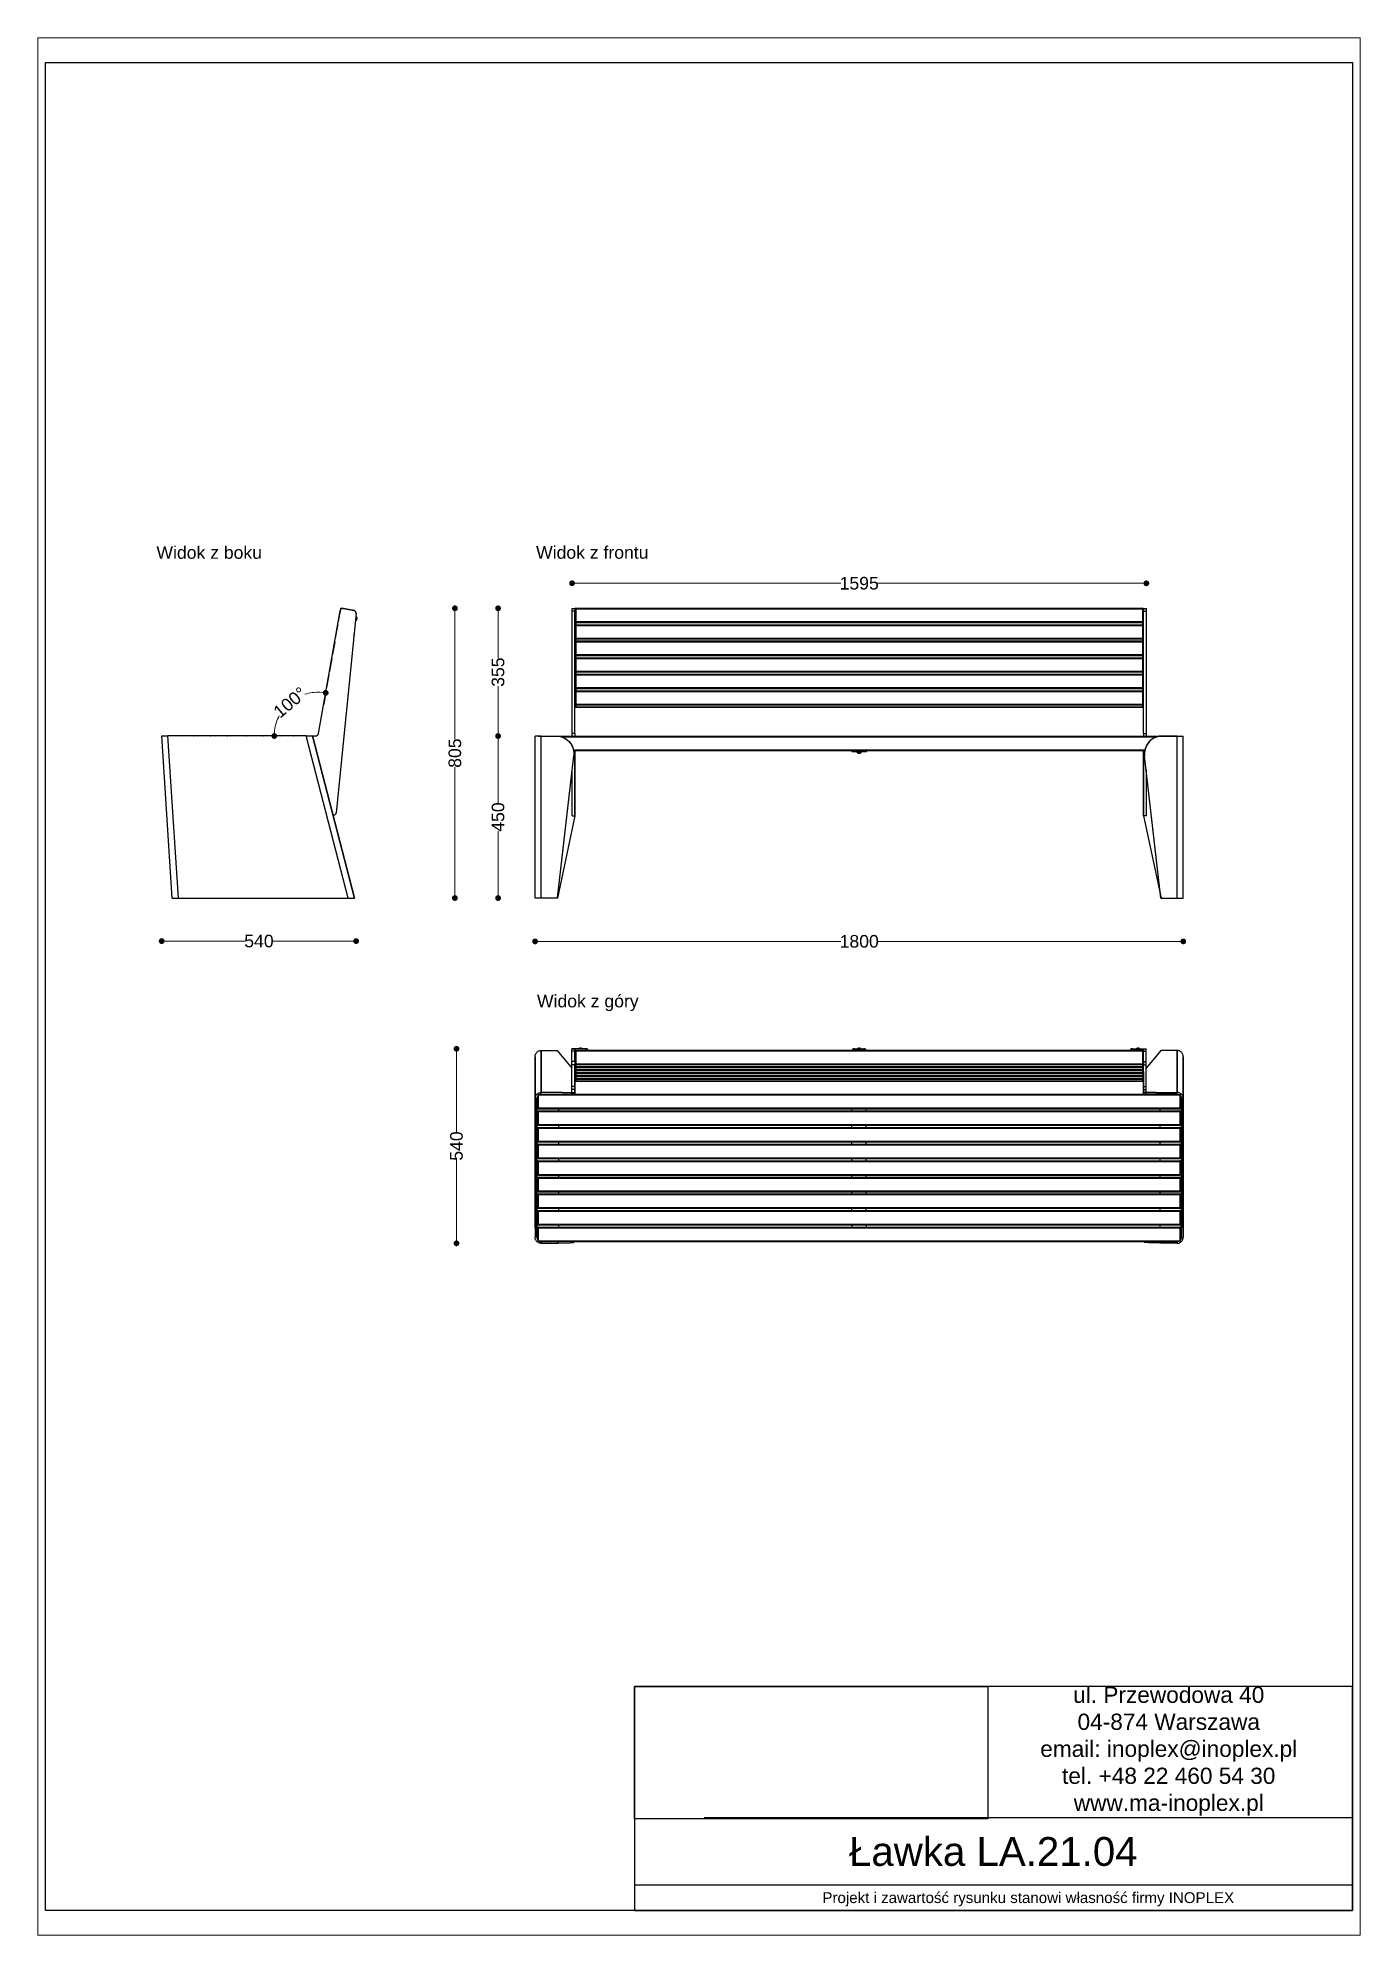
# Paper-space layout 'Układ1' of a CAD drawing. Header units: millimetres. Extents: x 1 to 201, y 2 to 289.
# The model-space entities are those that its viewports show. They can reach past a viewport. Long polylines and large blocks are cut down to what shows.
import ezdxf

# ---------------------------------------------------------------- set-up
doc = ezdxf.new("R2010")
doc.units = ezdxf.units.MM
doc.header["$LTSCALE"] = 3
doc.layers.add('DomyÅ›lny', color=7, linetype='Continuous')
doc.styles.get("Standard").update_dxf_attribs({"font": 'arial.ttf'})
doc.dimstyles.new('MATEUSZ', dxfattribs={"dimtxt": 35, "dimasz": 16, "dimexe": 0.18, "dimexo": 0.0625, "dimgap": 0.09, "dimtad": 0, "dimdec": 0, "dimdsep": 46, "dimtxsty": 'Standard', "dimblk": 'DOT', "dimcen": 0.09, "dimse1": 1, "dimse2": 1, "dimadec": 0, "dimazin": 0, "dimtfac": 1, "dimtdec": 0, "dimtofl": 0, "dimtmove": 0, "dimatfit": 3, "dimfxl": 1, "dimtolj": 1, "dimtzin": 0, "dimlwd": 9, "dimlwe": 9, "dimarcsym": 0})
picture_1 = doc.add_image_def('image1.jpg', size_in_pixel=(1896, 709))

psp = doc.layouts.new('Układ1')

msp = doc.modelspace()

# ---------------------------------------------------------------- texts
for s, p in [('Widok z boku', (10673.9, 28306.3)), ('Widok z frontu', (11728.2, 28306.5)), ('Widok z góry', (11730.7, 27060.6))]:
    msp.add_text(s, height=34.962).set_placement(p)
at = {"attachment_point": 5}
for s, width, gutter_width, heights, insert, char_height in [('ul. Przewodowa 40\\P04-874 Warszawa\\Pemail: inoplex@inoplex.pl\\Ptel. +48 22 460 54 30\\Pwww.ma-inoplex.pl', 1019.877, 1, [432.7], (13485.1, 24994.8), 45), ('Ławka LA.21.04', 1993.625, 1, [0], (12997.9, 24715.8), 80), ('Projekt i zawartość rysunku stanowi własność firmy INOPLEX ', 1800.088, 12.5, [70.5], (13095, 24583.6), 30)]:
    msp.add_mtext_dynamic_manual_height_columns(s, width=width, gutter_width=gutter_width, heights=heights, dxfattribs=dict(at, insert=insert, char_height=char_height))

# ---------------------------------------------------------------- blocks, each defined once
blk = doc.blocks.new('_Dot')
at = {"color": 0, "linetype": 'ByBlock', "lineweight": -2}
blk.add_line((-0.5, 0), (-1, 0), dxfattribs=at)
at = {"color": 0, "linetype": 'ByBlock', "const_width": 0.5}
blk.add_lwpolyline([(-0.25, 0, 1), (0.25, 0, 1)], format="xyb", close=True, dxfattribs=at)
blk = doc.blocks.new('*D27')
at = {"color": 0, "lineweight": 9, "transparency": 16777216}
for p, q in [((11502.8, 28152.9), (11502.8, 27805.5)), ((11502.8, 27380.2), (11502.8, 27727.7))]:
    blk.add_line(p, q, dxfattribs=at)
at = {"layer": 'Defpoints', "color": 0, "transparency": 16777216}
for p in [(11187.4, 28168.9), (11224.3, 27364.2), (11502.8, 27364.2)]:
    blk.add_point(p, dxfattribs=at)
at = {"color": 0, "lineweight": 9, "transparency": 16777216, "xscale": 16, "yscale": 16, "zscale": 16}
for p, rotation in [((11502.8, 28168.9), 90), ((11502.8, 27364.2), 270)]:
    blk.add_blockref('_Dot', p, dxfattribs=dict(at, rotation=rotation))
at = {"color": 0, "transparency": 16777216, "insert": (11502.8, 27766.6), "char_height": 35, "attachment_point": 5, "rotation": 90}
blk.add_mtext('\\A1;805', dxfattribs=at)
blk = doc.blocks.new('*D28')
at = {"color": 0, "lineweight": 9, "transparency": 16777216}
for p, q in [((10704.5, 27244.6), (10919.9, 27244.6)), ((11212.6, 27244.6), (10997.2, 27244.6))]:
    blk.add_line(p, q, dxfattribs=at)
at = {"layer": 'Defpoints', "color": 0, "transparency": 16777216}
for p in [(11228.6, 28154.1), (10688.5, 27814.2), (11228.6, 27244.6)]:
    blk.add_point(p, dxfattribs=at)
at = {"color": 0, "lineweight": 9, "transparency": 16777216, "xscale": 16, "yscale": 16, "zscale": 16, "rotation": 180}
blk.add_blockref('_Dot', (10688.5, 27244.6), dxfattribs=at)
at = {"color": 0, "lineweight": 9, "transparency": 16777216, "xscale": 16, "yscale": 16, "zscale": 16}
blk.add_blockref('_Dot', (11228.6, 27244.6), dxfattribs=at)
at = {"color": 0, "transparency": 16777216, "insert": (10958.6, 27244.6), "char_height": 35, "attachment_point": 5}
blk.add_mtext('\\A1;540', dxfattribs=at)
blk = doc.blocks.new('*D29')
at = {"color": 0, "lineweight": 9, "transparency": 16777216}
for p, q in [((11741.5, 27243.8), (12574.9, 27243.8)), ((13509.5, 27243.8), (12676.2, 27243.8))]:
    blk.add_line(p, q, dxfattribs=at)
at = {"layer": 'Defpoints', "color": 0, "transparency": 16777216}
for p in [(11725.5, 27364.1), (13525.5, 27364.1), (13525.5, 27243.8)]:
    blk.add_point(p, dxfattribs=at)
at = {"color": 0, "lineweight": 9, "transparency": 16777216, "xscale": 16, "yscale": 16, "zscale": 16, "rotation": 180}
blk.add_blockref('_Dot', (11725.5, 27243.8), dxfattribs=at)
at = {"color": 0, "lineweight": 9, "transparency": 16777216, "xscale": 16, "yscale": 16, "zscale": 16}
blk.add_blockref('_Dot', (13525.5, 27243.8), dxfattribs=at)
at = {"color": 0, "transparency": 16777216, "insert": (12625.5, 27243.8), "char_height": 35, "attachment_point": 5}
blk.add_mtext('\\A1;1800', dxfattribs=at)
blk = doc.blocks.new('*D31')
at = {"color": 0, "lineweight": 9, "transparency": 16777216}
for start, end in [(87.5436, 107.5857), (152.4142, 172.4564)]:
    blk.add_arc((11122.8, 27814.2), 121.6, start, end, dxfattribs=at)
at = {"layer": 'Defpoints', "color": 0, "transparency": 16777216}
for p in [(11184.1, 28161.4), (11074.7, 27925.9), (11124, 27820.8), (10705.7, 27814.2), (11089.7, 27814.2)]:
    blk.add_point(p, dxfattribs=at)
at = {"color": 0, "lineweight": 9, "transparency": 16777216, "xscale": 16, "yscale": 16, "zscale": 16}
for p, rotation in [((11144, 27934), 353.7717531501784), ((11001.2, 27814.2), 266.2281858328384)]:
    blk.add_blockref('_Dot', p, dxfattribs=dict(at, rotation=rotation))
at = {"color": 0, "transparency": 16777216, "insert": (11044.7, 27907.4), "char_height": 35, "attachment_point": 5, "rotation": 40}
blk.add_mtext('\\A1;100°', dxfattribs=at)
blk = doc.blocks.new('*D32')
at = {"color": 0, "lineweight": 9, "transparency": 16777216}
for p, q in [((11622.6, 27798.1), (11622.6, 27628.5)), ((11622.6, 27380.1), (11622.6, 27549.7))]:
    blk.add_line(p, q, dxfattribs=at)
at = {"layer": 'Defpoints', "color": 0, "transparency": 16777216}
for p in [(11725.5, 27814.1), (11622.6, 27364.1), (11725.5, 27364.1)]:
    blk.add_point(p, dxfattribs=at)
at = {"color": 0, "lineweight": 9, "transparency": 16777216, "xscale": 16, "yscale": 16, "zscale": 16}
for p, rotation in [((11622.6, 27814.1), 90), ((11622.6, 27364.1), 270)]:
    blk.add_blockref('_Dot', p, dxfattribs=dict(at, rotation=rotation))
at = {"color": 0, "transparency": 16777216, "insert": (11622.6, 27589.1), "char_height": 35, "attachment_point": 5, "rotation": 90}
blk.add_mtext('\\A1;450', dxfattribs=at)
blk = doc.blocks.new('*D33')
at = {"color": 0, "lineweight": 9, "transparency": 16777216}
for p, q in [((11622.6, 28152.9), (11622.6, 28030.4)), ((11622.6, 27830.1), (11622.6, 27952.6))]:
    blk.add_line(p, q, dxfattribs=at)
at = {"layer": 'Defpoints', "color": 0, "transparency": 16777216}
for p in [(11187.4, 28168.9), (11622.6, 27814.1), (11725.5, 27814.1)]:
    blk.add_point(p, dxfattribs=at)
at = {"color": 0, "lineweight": 9, "transparency": 16777216, "xscale": 16, "yscale": 16, "zscale": 16}
for p, rotation in [((11622.6, 28168.9), 90), ((11622.6, 27814.1), 270)]:
    blk.add_blockref('_Dot', p, dxfattribs=dict(at, rotation=rotation))
at = {"color": 0, "transparency": 16777216, "insert": (11622.6, 27991.5), "char_height": 35, "attachment_point": 5, "rotation": 90}
blk.add_mtext('\\A1;355', dxfattribs=at)
blk = doc.blocks.new('*D34')
at = {"color": 0, "lineweight": 9, "transparency": 16777216}
for p, q in [((11844.1, 28238.2), (12574.7, 28238.2)), ((13406.9, 28238.2), (12676.4, 28238.2))]:
    blk.add_line(p, q, dxfattribs=at)
at = {"layer": 'Defpoints', "color": 0, "transparency": 16777216}
for p in [(13422.9, 28238.2), (11828.1, 28167.9), (13422.9, 28167.9)]:
    blk.add_point(p, dxfattribs=at)
at = {"color": 0, "lineweight": 9, "transparency": 16777216, "xscale": 16, "yscale": 16, "zscale": 16, "rotation": 180}
blk.add_blockref('_Dot', (11828.1, 28238.2), dxfattribs=at)
at = {"color": 0, "lineweight": 9, "transparency": 16777216, "xscale": 16, "yscale": 16, "zscale": 16}
blk.add_blockref('_Dot', (13422.9, 28238.2), dxfattribs=at)
at = {"color": 0, "transparency": 16777216, "insert": (12625.5, 28238.2), "char_height": 35, "attachment_point": 5}
blk.add_mtext('\\A1;1595', dxfattribs=at)
blk = doc.blocks.new('*D35')
at = {"color": 0, "lineweight": 9, "transparency": 16777216}
for p, q in [((11507.2, 26929.5), (11507.2, 26714.1)), ((11507.2, 26421.3), (11507.2, 26636.7))]:
    blk.add_line(p, q, dxfattribs=at)
at = {"layer": 'Defpoints', "color": 0, "transparency": 16777216}
for p in [(11827.9, 26945.5), (11507.2, 26405.3), (11742.5, 26405.3)]:
    blk.add_point(p, dxfattribs=at)
at = {"color": 0, "lineweight": 9, "transparency": 16777216, "xscale": 16, "yscale": 16, "zscale": 16}
for p, rotation in [((11507.2, 26945.5), 90), ((11507.2, 26405.3), 270)]:
    blk.add_blockref('_Dot', p, dxfattribs=dict(at, rotation=rotation))
at = {"color": 0, "transparency": 16777216, "insert": (11507.2, 26675.4), "char_height": 35, "attachment_point": 5, "rotation": 90}
blk.add_mtext('\\A1;540', dxfattribs=at)

# ---------------------------------------------------------------- dimensions: what is measured, and where the dimension line sits
for base, p1, p2, picture, middle in [((13422.9, 28238.2), (11828.1, 28167.9), (13422.9, 28167.9), '*D34', (12625.5, 28238.2)), ((11228.6, 27244.6), (10688.5, 27814.2), (11228.6, 28154.1), '*D28', (10958.6, 27244.6)), ((13525.5, 27243.8), (11725.5, 27364.1), (13525.5, 27364.1), '*D29', (12625.5, 27243.8))]:
    dim = msp.add_linear_dim(base=base, p1=p1, p2=p2, dimstyle='MATEUSZ')
    dim.commit()
    dim.dimension.update_dxf_attribs({"geometry": picture, "text_midpoint": middle})
dim = msp.add_angular_dim_2l(base=(11074.7, 27925.9), line1=((11124, 27820.8), (11184.1, 28161.4)), line2=((11089.7, 27814.2), (10705.7, 27814.2)), dimstyle='MATEUSZ')
dim.commit()
dim.dimension.update_dxf_attribs({"geometry": '*D31', "text_midpoint": (11044.7, 27907.4)})
for base, p1, p2, picture, middle in [((11502.8, 27364.2), (11187.4, 28168.9), (11224.3, 27364.2), '*D27', (11502.8, 27766.6)), ((11622.6, 27814.1), (11187.4, 28168.9), (11725.5, 27814.1), '*D33', (11622.6, 27991.5)), ((11622.6, 27364.1), (11725.5, 27814.1), (11725.5, 27364.1), '*D32', (11622.6, 27589.1)), ((11507.2, 26405.3), (11827.9, 26945.5), (11742.5, 26405.3), '*D35', (11507.2, 26675.4))]:
    dim = msp.add_linear_dim(base=base, p1=p1, p2=p2, angle=90, dimstyle='MATEUSZ')
    dim.commit()
    dim.dimension.update_dxf_attribs({"geometry": picture, "text_midpoint": middle})

# ---------------------------------------------------------------- linework, layer by layer
for p, q in [((13995, 24809.6), (12194.9, 24809.6)), ((13994.7, 24623), (12001.1, 24623))]:
    msp.add_line(p, q)
for points in [[(10366.2, 24552.5), (10366.2, 29684.6), (13995, 29684.6), (13995, 24552.5)], [(12001.1, 24552.5), (13995, 24552.5), (13995, 25174.2), (12001.1, 25174.2)]]:
    msp.add_lwpolyline(points, close=True)
at = {"layer": 'DomyÅ›lny'}
for p, q in [((11124, 27820.8), (11184.1, 28161.4)), ((11228.6, 28154.1), (11173.4, 27601.2)), ((11185.1, 28167.3), (11178.8, 28131.8)), ((11187.1, 28166.9), (11186.9, 28166.2)), ((11187.8, 28166.8), (11187.1, 28166.9)), ((11222.9, 28162.7), (11187.4, 28168.9)), ((11193.3, 28167.9), (11222.1, 28162.8)), ((11226.9, 28145.7), (11229.6, 28144.9)), ((11228.4, 28153.8), (11228.7, 28155.5)), ((11229.5, 28145), (11229.1, 28145.1)), ((11229.5, 28145), (11229.6, 28144.9)), ((11230.4, 28139.4), (11229.6, 28139.4)), ((11828.1, 28167.9), (11836.1, 28167.9)), ((11836.1, 28161.3), (11828.1, 28161.3)), ((11828.1, 27820.7), (11828.1, 28161.3)), ((11836.1, 27820.7), (11836.1, 28161.3)), ((11836.5, 28166.9), (11836.5, 28131.4)), ((11836.5, 28125.1), (11836.5, 28160.6)), ((11838.5, 28168.9), (13412.5, 28168.9)), ((11838.5, 28168.8), (13412.5, 28168.8)), ((11838.5, 28167.2), (11838.5, 28131.7)), ((11838.5, 28167.2), (13412.5, 28167.2)), ((13412.5, 28167.2), (13412.5, 28131.7)), ((13414.5, 28166.9), (13414.5, 28131.4)), ((13414.5, 28125.1), (13414.5, 28160.6)), ((13414.9, 28167.9), (13422.9, 28167.9)), ((13414.9, 28161.3), (13422.9, 28161.3)), ((13414.9, 27820.7), (13414.9, 28161.3)), ((13422.9, 27820.7), (13422.9, 28161.3)), ((11177, 28121.5), (11170.7, 28086)), ((11227.6, 28133.6), (11226.6, 28133.7)), ((11836.5, 28131.4), (11836.5, 28125.1)), ((11836.5, 28121), (11836.5, 28085.6)), ((11836.5, 28085.6), (11836.5, 28079.3)), ((11838.5, 28131.7), (13412.5, 28131.7)), ((11838.5, 28129.4), (11838.5, 28123.2)), ((11838.5, 28129.4), (13412.5, 28129.4)), ((11838.5, 28123.2), (13412.5, 28123.2)), ((11838.5, 28123), (13412.5, 28123)), ((11838.5, 28121.4), (11838.5, 28085.9)), ((11838.5, 28121.4), (13412.5, 28121.4)), ((11838.5, 28085.9), (13412.5, 28085.9)), ((11838.5, 28083.6), (11838.5, 28077.4)), ((11838.5, 28083.6), (13412.5, 28083.6)), ((13412.5, 28129.4), (13412.5, 28123.2)), ((13412.5, 28121.4), (13412.5, 28085.9)), ((13412.5, 28083.6), (13412.5, 28077.4)), ((13414.5, 28131.4), (13414.5, 28125.1)), ((13414.5, 28121), (13414.5, 28085.6)), ((13414.5, 28085.6), (13414.5, 28079.3)), ((11160.8, 28029.8), (11154.6, 27994.4)), ((11168.9, 28075.6), (11162.7, 28040.2)), ((11836.5, 28075.2), (11836.5, 28039.8)), ((11836.5, 28039.8), (11836.5, 28033.5)), ((11836.5, 28023.1), (11836.5, 28029.4)), ((11836.5, 28029.4), (11836.5, 27993.9)), ((11838.5, 28077.4), (13412.5, 28077.4)), ((13412.5, 28077.3), (11838.5, 28077.3)), ((11838.5, 28077.2), (13412.5, 28077.2)), ((11838.5, 28075.6), (13412.5, 28075.6)), ((11838.5, 28075.6), (11838.5, 28040.1)), ((11838.5, 28040.1), (13412.5, 28040.1)), ((11838.5, 28037.8), (13412.5, 28037.8)), ((11838.5, 28037.8), (11838.5, 28031.5)), ((11838.5, 28031.4), (13412.5, 28031.4)), ((11838.5, 28029.7), (13412.5, 28029.7)), ((11838.5, 28029.7), (11838.5, 27994.3)), ((13412.5, 28075.6), (13412.5, 28040.1)), ((13412.5, 28037.8), (13412.5, 28031.5)), ((13412.5, 28029.7), (13412.5, 27994.3)), ((13414.5, 28075.2), (13414.5, 28039.8)), ((13414.5, 28039.8), (13414.5, 28033.5)), ((13414.5, 28029.4), (13414.5, 27993.9)), ((13414.5, 28023.1), (13414.5, 28029.4)), ((11152.8, 27984), (11146.5, 27948.5)), ((11836.5, 27987.7), (11836.5, 28023.1)), ((11836.5, 27993.9), (11836.5, 27987.7)), ((11836.5, 27983.6), (11836.5, 27948.1)), ((11836.5, 27977.3), (11836.5, 27983.6)), ((11836.5, 27941.9), (11836.5, 27977.3)), ((11838.5, 27994.3), (13412.5, 27994.3)), ((11838.5, 27992), (13412.5, 27992)), ((11838.5, 27992), (11838.5, 27985.7)), ((11838.5, 27985.6), (13412.5, 27985.6)), ((11838.5, 27985.5), (13412.5, 27985.5)), ((11838.5, 27983.9), (11838.5, 27948.5)), ((11838.5, 27983.9), (13412.5, 27983.9)), ((13412.5, 27992), (13412.5, 27985.7)), ((13412.5, 27983.9), (13412.5, 27948.5)), ((13414.5, 27987.7), (13414.5, 28023.1)), ((13414.5, 27993.9), (13414.5, 27987.7)), ((13414.5, 27983.6), (13414.5, 27948.1)), ((13414.5, 27977.3), (13414.5, 27983.6)), ((13414.5, 27941.9), (13414.5, 27977.3)), ((11144.7, 27938.2), (11138.4, 27902.7)), ((11836.5, 27948.1), (11836.5, 27941.9)), ((11836.5, 27931.5), (11836.5, 27937.7)), ((11836.5, 27937.7), (11836.5, 27902.3)), ((11836.5, 27896), (11836.5, 27931.5)), ((11838.5, 27948.5), (13412.5, 27948.5)), ((11838.5, 27946.1), (11838.5, 27939.9)), ((11838.5, 27946.1), (13412.5, 27946.1)), ((11838.5, 27939.7), (13412.5, 27939.7)), ((11838.5, 27939.7), (13412.5, 27939.7)), ((11838.5, 27938.1), (13412.5, 27938.1)), ((11838.5, 27938.1), (11838.5, 27902.6)), ((13412.5, 27946.1), (13412.5, 27939.9)), ((13412.5, 27938.1), (13412.5, 27902.6)), ((13414.5, 27948.1), (13414.5, 27941.9)), ((13414.5, 27937.7), (13414.5, 27902.3)), ((13414.5, 27931.5), (13414.5, 27937.7)), ((13414.5, 27896), (13414.5, 27931.5)), ((11836.1, 27894.8), (11838.5, 27894.8)), ((11836.5, 27902.3), (11836.5, 27896)), ((11838.5, 27902.6), (13412.5, 27902.6)), ((11838.5, 27900.3), (11838.5, 27894.1)), ((11838.5, 27900.3), (13412.5, 27900.3)), ((11838.5, 27894.1), (13412.5, 27894.1)), ((13412.5, 27894), (11838.5, 27894)), ((13412.5, 27900.3), (13412.5, 27894.1)), ((13414.9, 27894.8), (13412.5, 27894.8)), ((13414.5, 27902.3), (13414.5, 27896)), ((11836.1, 27820.7), (11828.1, 27820.7)), ((13414.9, 27820.7), (13422.9, 27820.7)), ((10717.6, 27364.2), (10688.5, 27814.2)), ((10717.6, 27364.2), (10688.5, 27814.2)), ((11089.7, 27814.2), (10705.7, 27814.2)), ((10734.9, 27364.2), (10705.7, 27814.2)), ((11206.5, 27364.2), (11089.7, 27814.2)), ((11206.5, 27364.2), (11089.7, 27814.2)), ((11102.3, 27814.2), (11116.1, 27814.2)), ((11224.3, 27364.2), (11107.5, 27814.2)), ((11107.5, 27814.2), (11224.3, 27364.2)), ((11725.5, 27364.1), (11725.5, 27814.1)), ((11734.5, 27814.1), (13516.5, 27814.1)), ((11742.7, 27364.1), (11742.7, 27814.1)), ((11742.7, 27364.1), (11742.7, 27814.1)), ((11742.7, 27814.1), (11788.9, 27814.1)), ((11742.7, 27814.1), (11791.2, 27814.1)), ((11798.3, 27812.1), (13452.8, 27812.1)), ((11831.9, 27776), (13419.2, 27776)), ((11832.3, 27774.1), (13418.8, 27774.1)), ((11836.1, 27592.2), (11836.1, 27774.1)), ((11836.1, 27774.1), (11836.1, 27592.2)), ((12605.5, 27774.1), (12605.5, 27771.1)), ((12610.5, 27774.1), (12610.5, 27771.1)), ((12610.5, 27771.1), (12640.5, 27771.1)), ((12619.8, 27768.4), (12619.5, 27771.1)), ((12631.5, 27771.1), (12631.3, 27768.4)), ((12640.5, 27774.1), (12640.5, 27771.1)), ((12645.5, 27774.1), (12645.5, 27771.1)), ((13414.9, 27592.2), (13414.9, 27774.1)), ((13414.9, 27774.1), (13414.9, 27592.2)), ((13508.3, 27814.1), (13459.8, 27814.1)), ((13508.3, 27814.1), (13462.2, 27814.1)), ((13508.3, 27364.1), (13508.3, 27814.1)), ((13508.3, 27364.1), (13508.3, 27814.1)), ((13525.5, 27364.1), (13525.5, 27814.1)), ((11787.4, 27364.5), (11832.9, 27759.2)), ((11787.4, 27364.1), (11832.9, 27758.9)), ((11828.1, 27592.2), (11828.1, 27721.7)), ((13463.6, 27364.5), (13418.2, 27759.2)), ((13463.6, 27364.1), (13418.2, 27758.9)), ((13422.9, 27592.2), (13422.9, 27721.7)), ((11164.8, 27593.5), (11167.4, 27594.2)), ((11836.1, 27592.2), (11787.4, 27364.1)), ((11828.1, 27592.2), (11836.1, 27592.2)), ((13422.9, 27592.2), (13414.9, 27592.2)), ((13414.9, 27592.2), (13463.7, 27364.1)), ((10717.6, 27364.2), (10722.6, 27364.5)), ((10734.9, 27364.2), (11206.5, 27364.2)), ((11219.1, 27364.2), (11224.3, 27364.2)), ((11219.1, 27364.2), (11224.3, 27364.2)), ((11787.4, 27364.1), (11742.7, 27364.1)), ((11787.5, 27364.1), (11787.5, 27367.8)), ((13463.6, 27364.1), (13463.6, 27367.8)), ((13463.6, 27364.1), (13508.3, 27364.1)), ((11725.3, 26451.7), (11725.3, 26923.3)), ((11725.3, 26923.3), (11725.3, 26806.5)), ((11725.3, 26923.3), (11725.3, 26806.5)), ((11742.5, 26941.1), (11742.5, 26824.3)), ((11742.5, 26824.3), (11742.5, 26941.1)), ((11742.5, 26941.1), (11787.2, 26941.1)), ((11787.2, 26941.1), (11827.9, 26891.6)), ((11827.9, 26945.5), (11835.9, 26945.5)), ((11835.9, 26945.4), (11827.9, 26945.4)), ((11827.9, 26910.1), (11827.9, 26938.9)), ((11835.9, 26938.9), (11827.9, 26938.9)), ((11865.9, 26945.5), (11835.9, 26945.5)), ((11835.9, 26910.1), (11835.9, 26938.9)), ((11836.3, 26939.3), (11836.3, 26903.8)), ((11836.3, 26933), (11836.3, 26939.3)), ((11836.3, 26931.2), (11836.3, 26895.8)), ((11836.3, 26889.5), (11836.3, 26925)), ((11836.3, 26923.1), (11836.3, 26887.7)), ((11838.3, 26941.3), (13412.3, 26941.3)), ((11838.3, 26939.6), (11838.3, 26904.2)), ((11838.3, 26939.6), (13412.3, 26939.6)), ((11865.9, 26945.5), (11865.9, 26940.6)), ((11870.9, 26941.3), (11870.9, 26944.6)), ((11870.9, 26944.6), (11870.9, 26941.3)), ((12607.8, 26941.3), (12607.8, 26944.6)), ((12607.8, 26944.6), (12607.8, 26941.3)), ((12612.8, 26945.5), (12637.8, 26945.5)), ((12612.8, 26945.5), (12612.8, 26940.6)), ((12637.8, 26945.5), (12637.8, 26940.6)), ((12642.8, 26941.3), (12642.8, 26944.6)), ((12642.8, 26944.6), (12642.8, 26941.3)), ((13379.7, 26944.6), (13379.7, 26941.3)), ((13379.7, 26941.3), (13379.7, 26944.6)), ((13384.7, 26945.5), (13384.7, 26940.6)), ((13384.7, 26945.5), (13414.7, 26945.5)), ((13412.3, 26939.6), (13412.3, 26904.2)), ((13414.3, 26933), (13414.3, 26939.3)), ((13414.3, 26939.3), (13414.3, 26903.8)), ((13414.3, 26931.2), (13414.3, 26895.8)), ((13414.3, 26889.5), (13414.3, 26925)), ((13414.3, 26923.1), (13414.3, 26887.7)), ((13414.7, 26945.5), (13422.7, 26945.5)), ((13414.7, 26945.4), (13422.7, 26945.4)), ((13414.7, 26910.1), (13414.7, 26938.9)), ((13414.7, 26938.9), (13422.7, 26938.9)), ((13463.5, 26941.1), (13422.7, 26891.6)), ((13422.7, 26910.1), (13422.7, 26938.9)), ((13508.1, 26941.1), (13463.5, 26941.1)), ((13508.1, 26941.1), (13508.1, 26824.3)), ((13508.1, 26824.3), (13508.1, 26941.1)), ((13525.3, 26451.7), (13525.3, 26923.3)), ((13525.3, 26923.3), (13525.3, 26806.5)), ((13525.3, 26923.3), (13525.3, 26806.5)), ((11835.9, 26910.1), (11827.9, 26910.1)), ((11835.9, 26900.9), (11827.9, 26900.9)), ((11827.9, 26840.8), (11827.9, 26900.9)), ((11835.9, 26840.8), (11835.9, 26900.9)), ((11835.9, 26881.9), (11835.9, 26824.3)), ((11835.9, 26876.7), (11835.9, 26819.1)), ((11835.9, 26819.1), (11835.9, 26876.7)), ((11836.3, 26915.1), (11836.3, 26879.6)), ((11836.3, 26873.3), (11836.3, 26908.8)), ((11836.3, 26907), (11836.3, 26871.5)), ((11836.3, 26903.8), (11836.3, 26897.6)), ((11836.3, 26865.3), (11836.3, 26900.7)), ((11836.3, 26898.9), (11836.3, 26863.4)), ((11836.3, 26895.8), (11836.3, 26889.5)), ((11836.3, 26887.7), (11836.3, 26881.4)), ((11836.3, 26879.6), (11836.3, 26873.3)), ((11836.3, 26871.5), (11836.3, 26865.3)), ((11838.3, 26904.2), (13412.3, 26904.2)), ((11838.3, 26901.9), (11838.3, 26895.6)), ((11838.3, 26901.9), (13412.3, 26901.9)), ((11838.3, 26895.6), (13412.3, 26895.6)), ((13412.3, 26895.6), (11838.3, 26895.6)), ((11838.3, 26893.8), (11838.3, 26887.5)), ((11838.3, 26893.8), (13412.3, 26893.8)), ((11838.3, 26887.5), (13412.3, 26887.5)), ((13412.3, 26887.5), (11838.3, 26887.5)), ((11838.3, 26885.7), (13412.3, 26885.7)), ((11838.3, 26885.7), (11838.3, 26879.5)), ((11838.3, 26879.5), (13412.3, 26879.5)), ((13412.3, 26879.4), (11838.3, 26879.4)), ((11838.3, 26877.6), (13412.3, 26877.6)), ((11838.3, 26877.6), (11838.3, 26871.4)), ((11838.3, 26871.4), (13412.3, 26871.4)), ((13412.3, 26871.3), (11838.3, 26871.3)), ((11838.3, 26869.6), (11838.3, 26863.3)), ((11838.3, 26869.6), (13412.3, 26869.6)), ((13412.3, 26901.9), (13412.3, 26895.6)), ((13412.3, 26893.8), (13412.3, 26887.5)), ((13412.3, 26885.7), (13412.3, 26879.5)), ((13412.3, 26877.6), (13412.3, 26871.4)), ((13412.3, 26869.6), (13412.3, 26863.3)), ((13414.3, 26915.1), (13414.3, 26879.6)), ((13414.3, 26873.3), (13414.3, 26908.8)), ((13414.3, 26907), (13414.3, 26871.5)), ((13414.3, 26903.8), (13414.3, 26897.6)), ((13414.3, 26865.3), (13414.3, 26900.7)), ((13414.3, 26898.9), (13414.3, 26863.4)), ((13414.3, 26895.8), (13414.3, 26889.5)), ((13414.3, 26887.7), (13414.3, 26881.4)), ((13414.3, 26879.6), (13414.3, 26873.3)), ((13414.3, 26871.5), (13414.3, 26865.3)), ((13414.7, 26910.1), (13422.7, 26910.1)), ((13414.7, 26900.9), (13422.7, 26900.9)), ((13414.7, 26840.8), (13414.7, 26900.9)), ((13414.7, 26881.9), (13414.7, 26824.3)), ((13414.7, 26876.7), (13414.7, 26819.1)), ((13414.7, 26819.1), (13414.7, 26876.7)), ((13422.7, 26840.8), (13422.7, 26900.9)), ((11734.3, 26817.2), (13516.3, 26817.2)), ((11734.3, 26817.2), (11734.3, 26781.2)), ((11740.1, 26819.2), (13510.8, 26819.2)), ((11742.5, 26819.1), (11742.5, 26824.3)), ((11742.5, 26819.1), (11742.5, 26824.3)), ((11800.3, 26824.3), (11742.5, 26824.3)), ((11742.5, 26819.1), (11835.9, 26819.1)), ((11800.3, 26824.3), (11835.9, 26824.3)), ((11835.9, 26840.8), (11827.9, 26840.8)), ((11827.9, 26819.1), (11827.9, 26832.9)), ((11835.9, 26832.9), (11827.9, 26832.9)), ((11835.9, 26819.1), (11827.9, 26819.1)), ((11835.9, 26819.1), (11835.9, 26832.9)), ((11835.9, 26824.3), (11835.9, 26819.1)), ((11836.3, 26863.4), (11836.3, 26857.2)), ((11838.3, 26863.3), (13412.3, 26863.3)), ((13412.3, 26863.3), (11838.3, 26863.3)), ((11838.3, 26861.5), (13412.3, 26861.5)), ((11838.3, 26861.5), (11838.3, 26855.2)), ((11838.3, 26855.2), (13412.3, 26855.2)), ((13412.3, 26855.2), (11838.3, 26855.2)), ((13412.3, 26861.5), (13412.3, 26855.2)), ((13414.3, 26863.4), (13414.3, 26857.2)), ((13414.7, 26840.8), (13422.7, 26840.8)), ((13414.7, 26832.9), (13422.7, 26832.9)), ((13414.7, 26819.1), (13414.7, 26832.9)), ((13450.3, 26824.3), (13414.7, 26824.3)), ((13414.7, 26824.3), (13414.7, 26819.1)), ((13414.7, 26819.1), (13422.7, 26819.1)), ((13508.1, 26819.1), (13414.7, 26819.1)), ((13422.7, 26819.1), (13422.7, 26832.9)), ((13450.3, 26824.3), (13508.1, 26824.3)), ((13508.1, 26819.1), (13508.1, 26824.3)), ((13508.1, 26819.1), (13508.1, 26824.3)), ((13516.3, 26817.2), (13516.3, 26781.2)), ((11725.3, 26806.5), (11725.3, 26422.5)), ((11725.3, 26806.5), (11730.3, 26806.5)), ((11730.3, 26806.5), (11725.3, 26806.5)), ((11730.3, 26806.5), (11730.3, 26809.7)), ((11730.3, 26809.4), (11730.3, 26806.5)), ((11730.3, 26809.4), (11730.3, 26426.7)), ((11730.3, 26422.5), (11730.3, 26806.5)), ((11732.3, 26813.5), (11732.3, 26781.2)), ((11732.3, 26771.1), (11732.3, 26735.1)), ((11734.3, 26781.2), (13516.3, 26781.2)), ((11734.3, 26779.2), (13516.3, 26779.2)), ((11734.3, 26773.1), (13516.3, 26773.1)), ((11734.3, 26771.1), (13516.3, 26771.1)), ((11734.3, 26771.1), (11734.3, 26735.1)), ((11790.3, 26779.2), (11790.3, 26773.1)), ((12605.3, 26773.1), (12605.3, 26779.2)), ((12645.3, 26773.1), (12645.3, 26779.2)), ((13460.3, 26779.2), (13460.3, 26773.1)), ((13516.3, 26771.1), (13516.3, 26735.1)), ((13518.3, 26813.5), (13518.3, 26781.2)), ((13518.3, 26771.1), (13518.3, 26735.1)), ((13520.3, 26806.5), (13520.3, 26809.7)), ((13520.3, 26809.4), (13520.3, 26806.5)), ((13520.3, 26809.4), (13520.3, 26426.7)), ((13525.3, 26806.5), (13520.3, 26806.5)), ((13520.3, 26422.5), (13520.3, 26806.5)), ((13520.3, 26806.5), (13525.3, 26806.5)), ((13525.3, 26806.5), (13525.3, 26422.5)), ((11732.3, 26725), (11732.3, 26689)), ((11734.3, 26735.1), (13516.3, 26735.1)), ((11734.3, 26733.1), (13516.3, 26733.1)), ((11734.3, 26727), (13516.3, 26727)), ((11734.3, 26725), (11734.3, 26689)), ((11734.3, 26725), (13516.3, 26725)), ((11790.3, 26733.1), (11790.3, 26727)), ((12605.3, 26727), (12605.3, 26733.1)), ((12645.3, 26727), (12645.3, 26733.1)), ((13460.3, 26733.1), (13460.3, 26727)), ((13516.3, 26725), (13516.3, 26689)), ((13518.3, 26725), (13518.3, 26689)), ((11732.3, 26678.8), (11732.3, 26642.8)), ((11734.3, 26689), (13516.3, 26689)), ((11734.3, 26687), (13516.3, 26687)), ((11734.3, 26680.8), (13516.3, 26680.8)), ((11734.3, 26678.8), (11734.3, 26642.8)), ((11734.3, 26678.8), (13516.3, 26678.8)), ((11790.3, 26687), (11790.3, 26680.8)), ((12605.3, 26680.8), (12605.3, 26687)), ((12645.3, 26680.8), (12645.3, 26687)), ((13460.3, 26687), (13460.3, 26680.8)), ((13516.3, 26678.8), (13516.3, 26642.8)), ((13518.3, 26678.8), (13518.3, 26642.8)), ((11732.3, 26632.7), (11732.3, 26596.7)), ((11734.3, 26642.8), (13516.3, 26642.8)), ((11734.3, 26640.8), (13516.3, 26640.8)), ((11734.3, 26634.7), (13516.3, 26634.7)), ((11734.3, 26632.7), (11734.3, 26596.7)), ((11734.3, 26632.7), (13516.3, 26632.7)), ((11790.3, 26640.8), (11790.3, 26634.7)), ((12605.3, 26634.7), (12605.3, 26640.8)), ((12645.3, 26634.7), (12645.3, 26640.8)), ((13460.3, 26640.8), (13460.3, 26634.7)), ((13516.3, 26632.7), (13516.3, 26596.7)), ((13518.3, 26632.7), (13518.3, 26596.7)), ((11732.3, 26586.6), (11732.3, 26550.6)), ((11734.3, 26596.7), (13516.3, 26596.7)), ((11734.3, 26594.7), (13516.3, 26594.7)), ((11734.3, 26588.6), (13516.3, 26588.6)), ((11734.3, 26586.6), (11734.3, 26550.6)), ((11734.3, 26586.6), (13516.3, 26586.6)), ((11790.3, 26594.7), (11790.3, 26588.6)), ((12605.3, 26588.6), (12605.3, 26594.7)), ((12645.3, 26588.6), (12645.3, 26594.7)), ((13460.3, 26594.7), (13460.3, 26588.6)), ((13516.3, 26586.6), (13516.3, 26550.6)), ((13518.3, 26586.6), (13518.3, 26550.6)), ((11732.3, 26540.5), (11732.3, 26504.5)), ((11734.3, 26550.6), (13516.3, 26550.6)), ((11734.3, 26548.6), (13516.3, 26548.6)), ((11734.3, 26542.5), (13516.3, 26542.5)), ((11734.3, 26540.5), (11734.3, 26504.5)), ((11734.3, 26540.5), (13516.3, 26540.5)), ((11734.3, 26504.5), (13516.3, 26504.5)), ((11734.3, 26502.5), (13516.3, 26502.5)), ((11790.3, 26548.6), (11790.3, 26542.5)), ((11790.3, 26502.5), (11790.3, 26496.4)), ((12605.3, 26542.5), (12605.3, 26548.6)), ((12605.3, 26496.4), (12605.3, 26502.5)), ((12645.3, 26542.5), (12645.3, 26548.6)), ((12645.3, 26496.4), (12645.3, 26502.5)), ((13460.3, 26548.6), (13460.3, 26542.5)), ((13460.3, 26502.5), (13460.3, 26496.4)), ((13516.3, 26540.5), (13516.3, 26504.5)), ((13518.3, 26540.5), (13518.3, 26504.5)), ((11725.3, 26451.7), (11725.3, 26422.5)), ((11732.3, 26494.4), (11732.3, 26458.4)), ((11732.3, 26448.4), (11732.3, 26415.8)), ((11734.3, 26496.4), (13516.3, 26496.4)), ((11734.3, 26494.4), (11734.3, 26458.4)), ((11734.3, 26494.4), (13516.3, 26494.4)), ((11734.3, 26458.4), (13516.3, 26458.4)), ((11734.3, 26456.4), (13516.3, 26456.4)), ((11734.3, 26450.4), (13516.3, 26450.4)), ((11734.3, 26448.4), (11734.3, 26412.4)), ((11734.3, 26448.4), (13516.3, 26448.4)), ((11790.3, 26456.4), (11790.3, 26450.4)), ((12605.3, 26456.4), (12605.3, 26450.4)), ((12645.3, 26456.4), (12645.3, 26450.4)), ((13460.3, 26456.4), (13460.3, 26450.4)), ((13516.3, 26494.4), (13516.3, 26458.4)), ((13516.3, 26448.4), (13516.3, 26412.4)), ((13518.3, 26494.4), (13518.3, 26458.4)), ((13518.3, 26448.4), (13518.3, 26415.8)), ((13525.3, 26451.7), (13525.3, 26422.5)), ((11730.3, 26426.7), (11730.3, 26422.5)), ((11732.3, 26424.7), (11730.3, 26426.7)), ((11734.3, 26412.4), (13516.3, 26412.4)), ((11740.7, 26410.4), (13509.9, 26410.4)), ((11742.5, 26410.3), (11742.5, 26405.3)), ((11742.5, 26410.3), (11791, 26410.3)), ((11742.5, 26410.3), (11742.5, 26405.3)), ((11742.5, 26405.3), (11788.7, 26405.3)), ((11833, 26410.4), (11833, 26408.5)), ((13417.6, 26408.5), (13417.6, 26410.4)), ((13508.1, 26410.3), (13459.6, 26410.3)), ((13508.1, 26405.3), (13462, 26405.3)), ((13508.1, 26410.3), (13508.1, 26405.3)), ((13508.1, 26410.3), (13508.1, 26405.3)), ((13518.3, 26424.7), (13520.3, 26426.7)), ((13520.3, 26426.7), (13520.3, 26422.5))]:
    msp.add_line(p, q, dxfattribs=at)
for points in [[(11187.1, 28166.9, 0), (11185.1, 28167.3, 0)], [(11187.4, 28168.9, 0), (11187.4, 28168.9, 0), (11187.4, 28168.9, 0), (11187.4, 28168.9, 0), (11187.4, 28168.9, 0), (11187.4, 28168.9, 0), (11187.4, 28168.9, 0), (11187.4, 28168.9, 0), (11187.4, 28168.9, 0), (11187.4, 28168.9, 0), (11187.4, 28168.9, 0), (11187.4, 28168.9, 0), (11187.4, 28168.9, 0), (11187.4, 28168.9, 0), (11187.4, 28168.9, 0), (11187.4, 28168.9, 0), (11187.4, 28168.7, 0), (11187.1, 28166.9, 0)], [(11229.6, 28144.9, 0), (11229.6, 28144.9, 0), (11229.6, 28144.9, 0), (11229.6, 28144.9, 0), (11229.6, 28144.9, 0), (11229.6, 28144.9, 0), (11229.6, 28144.9, 0), (11229.6, 28144.9, 0), (11229.6, 28144.9, 0), (11229.6, 28144.9, 0), (11229.6, 28144.9, 0), (11229.6, 28144.9, 0), (11229.6, 28144.9, 0), (11229.6, 28144.9, 0), (11229.6, 28144.8, 0), (11229.5, 28144.2, 0), (11227.6, 28133.6, 0)], [(11229.4, 28136, 0), (11228.6, 28134.7, 0), (11227.6, 28133.6, 0)], [(11229.3, 28135.9, 0), (11229.3, 28135.9, 0), (11229.3, 28136, 0), (11229.3, 28136, 0), (11229.3, 28136, 0), (11229.3, 28136, 0), (11229.3, 28136.1, 0), (11229.3, 28136.1, 0), (11229.3, 28136.1, 0), (11229.3, 28136.1, 0), (11229.3, 28136.1, 0), (11229.3, 28136.1, 0), (11229.3, 28136.2, 0), (11229.2, 28136.2, 0), (11229.2, 28136.2, 0)], [(11229.3, 28135.8, 0), (11229.3, 28135.8, 0), (11229.3, 28135.8, 0), (11229.3, 28135.8, 0), (11229.3, 28135.9, 0), (11229.3, 28135.9, 0), (11229.3, 28135.9, 0), (11229.3, 28135.9, 0), (11229.3, 28136, 0), (11229.3, 28136, 0), (11229.3, 28136, 0), (11229.2, 28136, 0), (11229.2, 28136, 0), (11229.2, 28136, 0), (11229.2, 28136.1, 0)], [(11229.2, 28136, 0), (11229.2, 28136, 0), (11229.2, 28136, 0), (11229.2, 28136, 0), (11229.2, 28136, 0), (11229.3, 28135.9, 0), (11229.3, 28135.9, 0), (11229.3, 28135.9, 0), (11229.3, 28135.9, 0), (11229.3, 28135.8, 0), (11229.3, 28135.8, 0), (11229.3, 28135.8, 0), (11229.3, 28135.8, 0), (11229.3, 28135.7, 0), (11229.3, 28135.7, 0)], [(11229.3, 28135.9, 0), (11229.8, 28136.9, 0), (11230.2, 28138, 0)], [(11230.2, 28137.8, 0), (11229.8, 28136.8, 0), (11229.3, 28135.7, 0)], [(11229.3, 28136, 0), (11229.3, 28135.8, 0)], [(11229.3, 28135.8, 0), (11229.3, 28135.9, 0)], [(11229.3, 28135.8, 0), (11229.3, 28135.8, 0)], [(11229.6, 28144.9, 0), (11230.2, 28143.6, 0), (11230.5, 28142.1, 0)], [(11230.4, 28139.4, 0), (11230.4, 28139.3, 0), (11230.3, 28139.3, 0), (11230.2, 28139.2, 0), (11230, 28139.1, 0), (11229.8, 28139, 0)], [(11229.9, 28139.1, 0), (11230, 28140.1, 0)], [(11230, 28140.1, 0), (11229.9, 28139.1, 0)], [(11230.3, 28138.6, 0), (11230.3, 28138.6, 0), (11230.2, 28138.7, 0), (11230.1, 28138.8, 0), (11230, 28139, 0), (11229.9, 28139.1, 0)], [(11230, 28140.1, 0), (11230.2, 28140, 0), (11230.3, 28139.9, 0), (11230.4, 28139.8, 0), (11230.5, 28139.8, 0), (11230.5, 28139.7, 0)], [(11230.4, 28142.2, 0), (11230.4, 28142.2, 0), (11230.4, 28142.2, 0), (11230.4, 28142.1, 0), (11230.4, 28142.1, 0), (11230.4, 28142.1, 0), (11230.4, 28142.1, 0), (11230.4, 28142, 0), (11230.3, 28142, 0), (11230.3, 28142, 0), (11230.3, 28142, 0), (11230.3, 28142, 0), (11230.3, 28142, 0), (11230.3, 28142, 0), (11230.2, 28142, 0)], [(11230.2, 28142, 0), (11230.3, 28142.1, 0)], [(11230.2, 28138, 0), (11230.3, 28138.4, 0), (11230.3, 28138.5, 0), (11230.3, 28138.5, 0), (11230.3, 28138.6, 0), (11230.3, 28138.6, 0), (11230.3, 28138.6, 0)], [(11230.3, 28142.1, 0), (11230.3, 28142.1, 0), (11230.3, 28142.2, 0), (11230.3, 28142.2, 0), (11230.3, 28142.2, 0), (11230.4, 28142.2, 0), (11230.4, 28142.2, 0), (11230.4, 28142.2, 0), (11230.4, 28142.3, 0), (11230.4, 28142.3, 0), (11230.4, 28142.3, 0), (11230.4, 28142.3, 0), (11230.4, 28142.4, 0), (11230.4, 28142.4, 0), (11230.4, 28142.4, 0)], [(11230.6, 28140.1, 0), (11230.6, 28141.2, 0), (11230.4, 28142.4, 0)], [(11230.4, 28142.4, 0), (11230.4, 28142.4, 0), (11230.4, 28142.4, 0), (11230.4, 28142.4, 0), (11230.4, 28142.2, 0)], [(11230.4, 28142.2, 0), (11230.5, 28141.1, 0), (11230.5, 28139.9, 0)], [(11230.5, 28139.9, 0), (11230.5, 28139.6, 0), (11230.5, 28139.4, 0), (11230.4, 28139.4, 0), (11230.4, 28139.4, 0), (11230.4, 28139.4, 0), (11230.4, 28139.4, 0)], [(11230.5, 28139.7, 0), (11230.5, 28139.7, 0), (11230.5, 28139.7, 0), (11230.5, 28139.7, 0), (11230.5, 28139.7, 0), (11230.5, 28139.7, 0), (11230.5, 28139.7, 0), (11230.5, 28139.7, 0), (11230.5, 28139.7, 0), (11230.5, 28139.7, 0), (11230.5, 28139.7, 0), (11230.5, 28139.7, 0), (11230.5, 28139.7, 0), (11230.5, 28139.7, 0), (11230.5, 28139.7, 0), (11230.5, 28139.7, 0), (11230.5, 28139.7, 0), (11230.5, 28139.7, 0), (11230.5, 28139.7, 0), (11230.5, 28139.7, 0), (11230.5, 28139.8, 0), (11230.5, 28139.9, 0), (11230.6, 28140.1, 0)], [(11828.1, 28161.3, 0), (11828.1, 28166.5, 0), (11828.1, 28167.7, 0), (11828.1, 28167.9, 0), (11828.1, 28167.9, 0), (11828.1, 28167.9, 0), (11828.1, 28167.9, 0), (11828.1, 28167.9, 0), (11828.1, 28167.9, 0), (11828.1, 28167.9, 0), (11828.1, 28167.9, 0), (11828.1, 28167.9, 0), (11828.1, 28167.9, 0), (11828.1, 28167.9, 0), (11828.1, 28167.9, 0), (11828.1, 28167.9, 0), (11828.1, 28167.9, 0), (11828.1, 28167.9, 0), (11828.1, 28167.9, 0), (11828.1, 28167.9, 0), (11828.1, 28167.9, 0), (11828.1, 28167.8, 0)], [(11836.1, 28167.8, 0), (11836.1, 28167.9, 0), (11836.1, 28167.9, 0), (11836.1, 28167.9, 0), (11836.1, 28167.9, 0), (11836.1, 28167.9, 0), (11836.1, 28167.9, 0), (11836.1, 28167.9, 0), (11836.1, 28167.9, 0), (11836.1, 28167.9, 0), (11836.1, 28167.9, 0), (11836.1, 28167.9, 0), (11836.1, 28167.9, 0), (11836.1, 28167.9, 0), (11836.1, 28167.9, 0), (11836.1, 28167.9, 0), (11836.1, 28167.9, 0), (11836.1, 28167.9, 0), (11836.1, 28167.9, 0), (11836.1, 28167.9, 0), (11836.1, 28167.9, 0), (11836.1, 28167.9, 0), (11836.1, 28167.8, 0), (11836.1, 28167.6, 0), (11836.1, 28166.8, 0), (11836.1, 28161.3, 0)], [(11838.5, 28167.2, 0), (11837.1, 28167.1, 0), (11836.8, 28167, 0), (11836.7, 28167, 0), (11836.6, 28166.9, 0), (11836.6, 28166.9, 0), (11836.6, 28166.9, 0), (11836.5, 28166.9, 0), (11836.5, 28166.9, 0), (11836.5, 28166.9, 0), (11836.5, 28166.9, 0), (11836.5, 28166.9, 0), (11836.5, 28166.9, 0), (11836.5, 28166.9, 0)], [(11837, 28168.1, 0), (11837.1, 28168.3, 0), (11837.3, 28168.4, 0), (11837.5, 28168.5, 0), (11837.7, 28168.6, 0), (11837.9, 28168.7, 0), (11838.1, 28168.8, 0), (11838.3, 28168.8, 0), (11838.5, 28168.8, 0)], [(11838.5, 28168.8, 0), (11838.5, 28168.8, 0), (11838.5, 28168.9, 0), (11838.5, 28168.9, 0), (11838.5, 28168.9, 0), (11838.5, 28168.9, 0), (11838.5, 28168.9, 0), (11838.5, 28168.9, 0), (11838.5, 28168.9, 0), (11838.5, 28168.9, 0), (11838.5, 28168.9, 0), (11838.5, 28168.9, 0), (11838.5, 28168.9, 0), (11838.5, 28168.9, 0), (11838.5, 28168.9, 0), (11838.5, 28168.9, 0), (11838.5, 28168.9, 0), (11838.5, 28168.9, 0), (11838.5, 28168.9, 0), (11838.5, 28168.9, 0), (11838.5, 28168.9, 0), (11838.5, 28168.9, 0), (11838.5, 28168.8, 0), (11838.5, 28168.8, 0), (11838.5, 28168.8, 0), (11838.5, 28168.6, 0), (11838.5, 28167.2, 0)], [(13412.5, 28167.2, 0), (13412.5, 28168.5, 0), (13412.5, 28168.8, 0), (13412.5, 28168.9, 0), (13412.5, 28168.9, 0), (13412.5, 28168.9, 0), (13412.5, 28168.9, 0), (13412.5, 28168.9, 0), (13412.5, 28168.9, 0), (13412.5, 28168.9, 0), (13412.5, 28168.9, 0), (13412.5, 28168.9, 0), (13412.5, 28168.9, 0), (13412.5, 28168.9, 0), (13412.5, 28168.9, 0), (13412.5, 28168.9, 0), (13412.5, 28168.9, 0), (13412.5, 28168.9, 0), (13412.5, 28168.9, 0), (13412.5, 28168.8, 0), (13412.5, 28168.8, 0)], [(13414.5, 28166.9, 0), (13414.5, 28166.9, 0), (13414.5, 28166.9, 0), (13414.5, 28166.9, 0), (13414.5, 28166.9, 0), (13414.5, 28166.9, 0), (13414.5, 28166.9, 0), (13414.5, 28166.9, 0), (13414.5, 28166.9, 0), (13414.4, 28166.9, 0), (13414.4, 28167, 0), (13414.3, 28167, 0), (13414.1, 28167.1, 0), (13413.4, 28167.2, 0), (13412.5, 28167.2, 0)], [(13413.7, 28168.4, 0), (13413.9, 28168.3, 0), (13414.1, 28168.1, 0), (13414.2, 28167.9, 0), (13414.3, 28167.7, 0), (13414.4, 28167.5, 0), (13414.5, 28167.3, 0), (13414.5, 28167.1, 0), (13414.5, 28166.9, 0)], [(13414.9, 28167.8, 0), (13414.9, 28167.9, 0), (13414.9, 28167.9, 0), (13414.9, 28167.9, 0), (13414.9, 28167.9, 0), (13414.9, 28167.9, 0), (13414.9, 28167.9, 0), (13414.9, 28167.9, 0), (13414.9, 28167.9, 0), (13414.9, 28167.9, 0), (13414.9, 28167.9, 0), (13414.9, 28167.9, 0), (13414.9, 28167.9, 0), (13414.9, 28167.9, 0), (13414.9, 28167.9, 0), (13414.9, 28167.9, 0), (13414.9, 28167.9, 0), (13414.9, 28167.9, 0), (13414.9, 28167.9, 0), (13414.9, 28167.9, 0), (13414.9, 28167.9, 0), (13414.9, 28167.9, 0), (13414.9, 28167.8, 0), (13414.9, 28167.6, 0), (13414.9, 28166.8, 0), (13414.9, 28161.3, 0)], [(13422.9, 28161.3, 0), (13422.9, 28166.5, 0), (13422.9, 28167.7, 0), (13422.9, 28167.9, 0), (13422.9, 28167.9, 0), (13422.9, 28167.9, 0), (13422.9, 28167.9, 0), (13422.9, 28167.9, 0), (13422.9, 28167.9, 0), (13422.9, 28167.9, 0), (13422.9, 28167.9, 0), (13422.9, 28167.9, 0), (13422.9, 28167.9, 0), (13422.9, 28167.9, 0), (13422.9, 28167.9, 0), (13422.9, 28167.9, 0), (13422.9, 28167.9, 0), (13422.9, 28167.9, 0), (13422.9, 28167.9, 0), (13422.9, 28167.9, 0), (13422.9, 28167.9, 0), (13422.9, 28167.8, 0)], [(11222.4, 28093.9, 0), (11222.4, 28093.9, 0), (11222.4, 28093.9, 0), (11222.4, 28093.9, 0), (11222.4, 28093.9, 0), (11222.4, 28093.9, 0), (11222.4, 28093.9, 0), (11222.4, 28093.9, 0), (11222.4, 28093.9, 0), (11222.4, 28093.9, 0), (11222.4, 28093.9, 0), (11222.4, 28093.9, 0), (11222.4, 28093.9, 0), (11222.4, 28093.9, 0), (11222.4, 28093.9, 0), (11222.4, 28093.9, 0), (11222.4, 28093.9, 0), (11222.4, 28093.8, 0), (11222.4, 28093.8, 0), (11222.4, 28093.8, 0), (11222.4, 28093.8, 0), (11222.4, 28093.7, 0), (11222.3, 28093.5, 0)], [(11222.4, 28093.7, 0), (11222.4, 28094, 0), (11222.5, 28094.1, 0), (11222.5, 28094.2, 0), (11222.5, 28094.2, 0), (11222.5, 28094.2, 0), (11222.5, 28094.2, 0)], [(11222.7, 28095.7, 0), (11222.7, 28097.1, 0)], [(11222.7, 28096.9, 0), (11222.7, 28095.5, 0)], [(11836.5, 28131.4, 0), (11836.5, 28131.4, 0), (11836.5, 28131.4, 0), (11836.5, 28131.4, 0), (11836.5, 28131.4, 0), (11836.5, 28131.4, 0), (11836.5, 28131.4, 0), (11836.6, 28131.5, 0), (11836.6, 28131.5, 0), (11836.6, 28131.5, 0), (11836.7, 28131.5, 0), (11836.7, 28131.6, 0), (11837, 28131.6, 0), (11837.6, 28131.7, 0), (11838.5, 28131.7, 0)], [(11838.5, 28129.4, 0), (11838.3, 28129.4, 0), (11838.2, 28129.5, 0), (11838, 28129.5, 0), (11837.8, 28129.6, 0), (11837.6, 28129.7, 0), (11837.4, 28129.8, 0), (11837.3, 28129.9, 0), (11837.1, 28130, 0), (11837, 28130.2, 0), (11836.8, 28130.3, 0), (11836.7, 28130.5, 0), (11836.7, 28130.7, 0), (11836.6, 28130.9, 0), (11836.6, 28131, 0), (11836.5, 28131.2, 0), (11836.5, 28131.4, 0)], [(11836.5, 28125.1, 0), (11836.5, 28125, 0), (11836.6, 28124.8, 0), (11836.6, 28124.6, 0), (11836.7, 28124.4, 0), (11836.7, 28124.2, 0), (11836.8, 28124.1, 0), (11837, 28123.9, 0), (11837.1, 28123.8, 0), (11837.3, 28123.6, 0), (11837.4, 28123.5, 0), (11837.6, 28123.4, 0), (11837.8, 28123.3, 0), (11838, 28123.3, 0), (11838.2, 28123.2, 0), (11838.3, 28123.2, 0), (11838.5, 28123.2, 0)], [(11838.5, 28123.1, 0), (11838.3, 28123.2, 0), (11838.2, 28123.2, 0), (11838, 28123.2, 0), (11837.8, 28123.3, 0), (11837.6, 28123.4, 0), (11837.4, 28123.5, 0), (11837.3, 28123.6, 0), (11837.1, 28123.7, 0), (11837, 28123.9, 0), (11836.8, 28124, 0), (11836.7, 28124.2, 0), (11836.7, 28124.4, 0), (11836.6, 28124.6, 0), (11836.6, 28124.8, 0), (11836.5, 28125, 0), (11836.5, 28125.1, 0)], [(11836.5, 28121, 0), (11836.5, 28121.3, 0), (11836.6, 28121.6, 0), (11836.7, 28121.9, 0), (11836.9, 28122.2, 0)], [(11838.5, 28121.4, 0), (11837.1, 28121.3, 0), (11836.8, 28121.2, 0), (11836.7, 28121.2, 0), (11836.6, 28121.1, 0), (11836.6, 28121.1, 0), (11836.6, 28121.1, 0), (11836.5, 28121.1, 0), (11836.5, 28121.1, 0), (11836.5, 28121.1, 0), (11836.5, 28121.1, 0), (11836.5, 28121, 0), (11836.5, 28121, 0), (11836.5, 28121, 0)], [(11836.5, 28085.6, 0), (11836.5, 28085.6, 0), (11836.5, 28085.6, 0), (11836.5, 28085.6, 0), (11836.5, 28085.6, 0), (11836.5, 28085.6, 0), (11836.5, 28085.6, 0), (11836.6, 28085.6, 0), (11836.6, 28085.7, 0), (11836.6, 28085.7, 0), (11836.7, 28085.7, 0), (11836.7, 28085.7, 0), (11837, 28085.8, 0), (11837.6, 28085.9, 0), (11838.5, 28085.9, 0)], [(11838.5, 28083.6, 0), (11838.3, 28083.6, 0), (11838.2, 28083.6, 0), (11838, 28083.7, 0), (11837.8, 28083.7, 0), (11837.6, 28083.8, 0), (11837.4, 28083.9, 0), (11837.3, 28084, 0), (11837.1, 28084.2, 0), (11837, 28084.3, 0), (11836.8, 28084.5, 0), (11836.7, 28084.7, 0), (11836.7, 28084.9, 0), (11836.6, 28085, 0), (11836.6, 28085.2, 0), (11836.5, 28085.4, 0), (11836.5, 28085.6, 0)], [(11838.5, 28131.7, 0), (11838.5, 28129.4, 0)], [(11838.5, 28123, 0), (11838.5, 28123, 0), (11838.5, 28123, 0), (11838.5, 28123, 0), (11838.5, 28123, 0), (11838.5, 28123, 0), (11838.5, 28123, 0), (11838.5, 28123, 0), (11838.5, 28123, 0), (11838.5, 28123, 0), (11838.5, 28123, 0), (11838.5, 28123, 0), (11838.5, 28123, 0), (11838.5, 28123, 0), (11838.5, 28123, 0), (11838.5, 28123, 0), (11838.5, 28123, 0), (11838.5, 28123, 0), (11838.5, 28123, 0), (11838.5, 28123, 0), (11838.5, 28123, 0), (11838.5, 28123, 0), (11838.5, 28123, 0), (11838.5, 28123, 0), (11838.5, 28123, 0), (11838.5, 28122.8, 0), (11838.5, 28121.4, 0)], [(11838.5, 28085.9, 0), (11838.5, 28083.6, 0)], [(13412.5, 28131.7, 0), (13413.9, 28131.6, 0), (13414.2, 28131.6, 0), (13414.4, 28131.5, 0), (13414.4, 28131.5, 0), (13414.5, 28131.5, 0), (13414.5, 28131.5, 0), (13414.5, 28131.4, 0), (13414.5, 28131.4, 0), (13414.5, 28131.4, 0), (13414.5, 28131.4, 0), (13414.5, 28131.4, 0), (13414.5, 28131.4, 0), (13414.5, 28131.4, 0)], [(13412.5, 28129.4, 0), (13412.5, 28129.5, 0), (13412.5, 28129.9, 0), (13412.5, 28131.7, 0)], [(13414.5, 28131.4, 0), (13414.5, 28131.2, 0), (13414.5, 28131, 0), (13414.4, 28130.9, 0), (13414.4, 28130.7, 0), (13414.3, 28130.5, 0), (13414.2, 28130.3, 0), (13414.1, 28130.2, 0), (13413.9, 28130, 0), (13413.8, 28129.9, 0), (13413.6, 28129.8, 0), (13413.4, 28129.7, 0), (13413.3, 28129.6, 0), (13413.1, 28129.5, 0), (13412.9, 28129.5, 0), (13412.7, 28129.4, 0), (13412.5, 28129.4, 0)], [(13412.5, 28123.2, 0), (13412.7, 28123.2, 0), (13412.9, 28123.2, 0), (13413.1, 28123.3, 0), (13413.3, 28123.3, 0), (13413.4, 28123.4, 0), (13413.6, 28123.5, 0), (13413.8, 28123.6, 0), (13413.9, 28123.8, 0), (13414.1, 28123.9, 0), (13414.2, 28124.1, 0), (13414.3, 28124.2, 0), (13414.4, 28124.4, 0), (13414.4, 28124.6, 0), (13414.5, 28124.8, 0), (13414.5, 28125, 0), (13414.5, 28125.1, 0)], [(13412.5, 28123, 0), (13412.8, 28123, 0), (13413.1, 28122.9, 0), (13413.4, 28122.8, 0), (13413.7, 28122.6, 0)], [(13412.5, 28121.4, 0), (13412.5, 28122.7, 0), (13412.5, 28123, 0), (13412.5, 28123, 0), (13412.5, 28123, 0), (13412.5, 28123, 0), (13412.5, 28123, 0), (13412.5, 28123, 0), (13412.5, 28123, 0), (13412.5, 28123, 0), (13412.5, 28123, 0), (13412.5, 28123, 0), (13412.5, 28123, 0), (13412.5, 28123, 0), (13412.5, 28123, 0), (13412.5, 28123, 0), (13412.5, 28123, 0), (13412.5, 28123, 0), (13412.5, 28123, 0), (13412.5, 28123, 0), (13412.5, 28123, 0)], [(13414.5, 28121, 0), (13414.5, 28121, 0), (13414.5, 28121, 0), (13414.5, 28121.1, 0), (13414.5, 28121.1, 0), (13414.5, 28121.1, 0), (13414.5, 28121.1, 0), (13414.5, 28121.1, 0), (13414.5, 28121.1, 0), (13414.4, 28121.1, 0), (13414.4, 28121.2, 0), (13414.3, 28121.2, 0), (13414.1, 28121.2, 0), (13413.4, 28121.3, 0), (13412.5, 28121.4, 0)], [(13412.5, 28085.9, 0), (13413.9, 28085.8, 0), (13414.2, 28085.8, 0), (13414.4, 28085.7, 0), (13414.4, 28085.7, 0), (13414.5, 28085.7, 0), (13414.5, 28085.6, 0), (13414.5, 28085.6, 0), (13414.5, 28085.6, 0), (13414.5, 28085.6, 0), (13414.5, 28085.6, 0), (13414.5, 28085.6, 0), (13414.5, 28085.6, 0), (13414.5, 28085.6, 0)], [(13412.5, 28083.6, 0), (13412.5, 28083.7, 0), (13412.5, 28084.1, 0), (13412.5, 28085.9, 0)], [(13414.5, 28085.6, 0), (13414.5, 28085.4, 0), (13414.5, 28085.2, 0), (13414.4, 28085, 0), (13414.4, 28084.9, 0), (13414.3, 28084.7, 0), (13414.2, 28084.5, 0), (13414.1, 28084.3, 0), (13413.9, 28084.2, 0), (13413.8, 28084, 0), (13413.6, 28083.9, 0), (13413.4, 28083.8, 0), (13413.3, 28083.7, 0), (13413.1, 28083.7, 0), (13412.9, 28083.6, 0), (13412.7, 28083.6, 0), (13412.5, 28083.6, 0)], [(11836.5, 28079.3, 0), (11836.5, 28079.1, 0), (11836.6, 28079, 0), (11836.6, 28078.8, 0), (11836.7, 28078.6, 0), (11836.7, 28078.4, 0), (11836.8, 28078.2, 0), (11837, 28078.1, 0), (11837.1, 28077.9, 0), (11837.3, 28077.8, 0), (11837.4, 28077.7, 0), (11837.6, 28077.6, 0), (11837.8, 28077.5, 0), (11838, 28077.4, 0), (11838.2, 28077.4, 0), (11838.3, 28077.4, 0), (11838.5, 28077.4, 0)], [(11838.5, 28077.3, 0), (11838.3, 28077.3, 0), (11838.2, 28077.4, 0), (11838, 28077.4, 0), (11837.8, 28077.5, 0), (11837.6, 28077.5, 0), (11837.4, 28077.6, 0), (11837.3, 28077.8, 0), (11837.1, 28077.9, 0), (11837, 28078.1, 0), (11836.8, 28078.2, 0), (11836.7, 28078.4, 0), (11836.7, 28078.6, 0), (11836.6, 28078.8, 0), (11836.6, 28079, 0), (11836.5, 28079.1, 0), (11836.5, 28079.3, 0)], [(11836.5, 28075.2, 0), (11836.5, 28075.5, 0), (11836.6, 28075.8, 0), (11836.7, 28076.1, 0), (11836.9, 28076.4, 0)], [(11838.5, 28075.6, 0), (11837.1, 28075.5, 0), (11836.8, 28075.4, 0), (11836.7, 28075.3, 0), (11836.6, 28075.3, 0), (11836.6, 28075.3, 0), (11836.6, 28075.3, 0), (11836.5, 28075.3, 0), (11836.5, 28075.2, 0), (11836.5, 28075.2, 0), (11836.5, 28075.2, 0), (11836.5, 28075.2, 0), (11836.5, 28075.2, 0), (11836.5, 28075.2, 0)], [(11836.5, 28039.8, 0), (11836.5, 28039.8, 0), (11836.5, 28039.8, 0), (11836.5, 28039.8, 0), (11836.5, 28039.8, 0), (11836.5, 28039.8, 0), (11836.5, 28039.8, 0), (11836.6, 28039.8, 0), (11836.6, 28039.8, 0), (11836.6, 28039.9, 0), (11836.7, 28039.9, 0), (11836.7, 28039.9, 0), (11837, 28040, 0), (11837.6, 28040.1, 0), (11838.5, 28040.1, 0)], [(11838.5, 28037.8, 0), (11838.3, 28037.8, 0), (11838.2, 28037.8, 0), (11838, 28037.9, 0), (11837.8, 28037.9, 0), (11837.6, 28038, 0), (11837.4, 28038.1, 0), (11837.3, 28038.2, 0), (11837.1, 28038.4, 0), (11837, 28038.5, 0), (11836.8, 28038.7, 0), (11836.7, 28038.8, 0), (11836.7, 28039, 0), (11836.6, 28039.2, 0), (11836.6, 28039.4, 0), (11836.5, 28039.6, 0), (11836.5, 28039.8, 0)], [(11836.5, 28033.5, 0), (11836.5, 28033.3, 0), (11836.6, 28033.1, 0), (11836.6, 28033, 0), (11836.7, 28032.8, 0), (11836.7, 28032.6, 0), (11836.8, 28032.4, 0), (11837, 28032.3, 0), (11837.1, 28032.1, 0), (11837.3, 28032, 0), (11837.4, 28031.8, 0), (11837.6, 28031.7, 0), (11837.8, 28031.7, 0), (11838, 28031.6, 0), (11838.2, 28031.6, 0), (11838.3, 28031.5, 0), (11838.5, 28031.5, 0)], [(11838.5, 28029.7, 0), (11837.1, 28029.6, 0), (11836.8, 28029.6, 0), (11836.7, 28029.5, 0), (11836.6, 28029.5, 0), (11836.6, 28029.5, 0), (11836.6, 28029.4, 0), (11836.5, 28029.4, 0), (11836.5, 28029.4, 0), (11836.5, 28029.4, 0), (11836.5, 28029.4, 0), (11836.5, 28029.4, 0), (11836.5, 28029.4, 0), (11836.5, 28029.4, 0)], [(11838.5, 28077.2, 0), (11838.5, 28077.2, 0), (11838.5, 28077.2, 0), (11838.5, 28077.2, 0), (11838.5, 28077.2, 0), (11838.5, 28077.2, 0), (11838.5, 28077.2, 0), (11838.5, 28077.2, 0), (11838.5, 28077.2, 0), (11838.5, 28077.2, 0), (11838.5, 28077.2, 0), (11838.5, 28077.2, 0), (11838.5, 28077.2, 0), (11838.5, 28077.2, 0), (11838.5, 28077.2, 0), (11838.5, 28077.2, 0), (11838.5, 28077.2, 0), (11838.5, 28077.2, 0), (11838.5, 28077.2, 0), (11838.5, 28077.2, 0), (11838.5, 28077.2, 0), (11838.5, 28077.2, 0), (11838.5, 28077.2, 0), (11838.5, 28077.2, 0), (11838.5, 28077.1, 0), (11838.5, 28076.9, 0), (11838.5, 28075.6, 0)], [(11838.5, 28040.1, 0), (11838.5, 28037.8, 0)], [(11838.5, 28031.4, 0), (11838.5, 28031.4, 0), (11838.5, 28031.4, 0), (11838.5, 28031.4, 0), (11838.5, 28031.4, 0), (11838.5, 28031.4, 0), (11838.5, 28031.4, 0), (11838.5, 28031.4, 0), (11838.5, 28031.4, 0), (11838.5, 28031.4, 0), (11838.5, 28031.4, 0), (11838.5, 28031.4, 0), (11838.5, 28031.4, 0), (11838.5, 28031.4, 0), (11838.5, 28031.4, 0), (11838.5, 28031.4, 0), (11838.5, 28031.4, 0), (11838.5, 28031.4, 0), (11838.5, 28031.4, 0), (11838.5, 28031.4, 0), (11838.5, 28031.4, 0), (11838.5, 28031.4, 0), (11838.5, 28031.4, 0), (11838.5, 28031.4, 0), (11838.5, 28031.3, 0), (11838.5, 28031.1, 0), (11838.5, 28029.7, 0)], [(13412.5, 28077.4, 0), (13412.7, 28077.4, 0), (13412.9, 28077.4, 0), (13413.1, 28077.4, 0), (13413.3, 28077.5, 0), (13413.4, 28077.6, 0), (13413.6, 28077.7, 0), (13413.8, 28077.8, 0), (13413.9, 28077.9, 0), (13414.1, 28078.1, 0), (13414.2, 28078.2, 0), (13414.3, 28078.4, 0), (13414.4, 28078.6, 0), (13414.4, 28078.8, 0), (13414.5, 28079, 0), (13414.5, 28079.1, 0), (13414.5, 28079.3, 0)], [(13412.5, 28077.2, 0), (13412.8, 28077.2, 0), (13413.1, 28077.1, 0), (13413.5, 28076.9, 0), (13413.6, 28076.9, 0), (13413.8, 28076.8, 0)], [(13412.5, 28075.6, 0), (13412.5, 28076.8, 0), (13412.5, 28077.2, 0), (13412.5, 28077.2, 0), (13412.5, 28077.2, 0), (13412.5, 28077.2, 0), (13412.5, 28077.2, 0), (13412.5, 28077.2, 0), (13412.5, 28077.2, 0), (13412.5, 28077.2, 0), (13412.5, 28077.2, 0), (13412.5, 28077.2, 0), (13412.5, 28077.2, 0), (13412.5, 28077.2, 0), (13412.5, 28077.2, 0), (13412.5, 28077.2, 0), (13412.5, 28077.2, 0), (13412.5, 28077.2, 0), (13412.5, 28077.2, 0), (13412.5, 28077.2, 0), (13412.5, 28077.2, 0)], [(13412.5, 28077.2, 0), (13412.7, 28077.2, 0), (13412.9, 28077.2, 0), (13413.1, 28077.1, 0), (13413.3, 28077.1, 0), (13413.4, 28077, 0), (13413.6, 28076.9, 0), (13413.8, 28076.8, 0), (13413.9, 28076.6, 0), (13414.1, 28076.5, 0), (13414.2, 28076.3, 0), (13414.3, 28076.1, 0), (13414.4, 28075.9, 0), (13414.4, 28075.8, 0), (13414.5, 28075.6, 0), (13414.5, 28075.4, 0), (13414.5, 28075.2, 0)], [(13414.5, 28075.2, 0), (13414.5, 28075.2, 0), (13414.5, 28075.2, 0), (13414.5, 28075.2, 0), (13414.5, 28075.2, 0), (13414.5, 28075.2, 0), (13414.5, 28075.3, 0), (13414.5, 28075.3, 0), (13414.5, 28075.3, 0), (13414.4, 28075.3, 0), (13414.4, 28075.3, 0), (13414.3, 28075.4, 0), (13414.1, 28075.4, 0), (13413.4, 28075.5, 0), (13412.5, 28075.6, 0)], [(13412.5, 28037.8, 0), (13412.5, 28037.9, 0), (13412.5, 28038.3, 0), (13412.5, 28040.1, 0)], [(13412.5, 28040.1, 0), (13413.9, 28040, 0), (13414.2, 28039.9, 0), (13414.4, 28039.9, 0), (13414.4, 28039.9, 0), (13414.5, 28039.8, 0), (13414.5, 28039.8, 0), (13414.5, 28039.8, 0), (13414.5, 28039.8, 0), (13414.5, 28039.8, 0), (13414.5, 28039.8, 0), (13414.5, 28039.8, 0), (13414.5, 28039.8, 0), (13414.5, 28039.8, 0)], [(13414.5, 28039.8, 0), (13414.5, 28039.6, 0), (13414.5, 28039.4, 0), (13414.4, 28039.2, 0), (13414.4, 28039, 0), (13414.3, 28038.8, 0), (13414.2, 28038.7, 0), (13414.1, 28038.5, 0), (13413.9, 28038.4, 0), (13413.8, 28038.2, 0), (13413.6, 28038.1, 0), (13413.4, 28038, 0), (13413.3, 28037.9, 0), (13413.1, 28037.9, 0), (13412.9, 28037.8, 0), (13412.7, 28037.8, 0), (13412.5, 28037.8, 0)], [(13412.5, 28031.5, 0), (13412.7, 28031.5, 0), (13412.9, 28031.6, 0), (13413.1, 28031.6, 0), (13413.3, 28031.7, 0), (13413.4, 28031.7, 0), (13413.6, 28031.8, 0), (13413.8, 28032, 0), (13413.9, 28032.1, 0), (13414.1, 28032.3, 0), (13414.2, 28032.4, 0), (13414.3, 28032.6, 0), (13414.4, 28032.8, 0), (13414.4, 28033, 0), (13414.5, 28033.1, 0), (13414.5, 28033.3, 0), (13414.5, 28033.5, 0)], [(13412.5, 28029.7, 0), (13412.5, 28031, 0), (13412.5, 28031.3, 0), (13412.5, 28031.4, 0), (13412.5, 28031.4, 0), (13412.5, 28031.4, 0), (13412.5, 28031.4, 0), (13412.5, 28031.4, 0), (13412.5, 28031.4, 0), (13412.5, 28031.4, 0), (13412.5, 28031.4, 0), (13412.5, 28031.4, 0), (13412.5, 28031.4, 0), (13412.5, 28031.4, 0), (13412.5, 28031.4, 0), (13412.5, 28031.4, 0), (13412.5, 28031.4, 0), (13412.5, 28031.4, 0), (13412.5, 28031.4, 0), (13412.5, 28031.4, 0), (13412.5, 28031.4, 0)], [(13412.5, 28031.4, 0), (13412.7, 28031.4, 0), (13412.9, 28031.4, 0), (13413.1, 28031.3, 0), (13413.3, 28031.2, 0), (13413.4, 28031.2, 0), (13413.6, 28031.1, 0), (13413.8, 28030.9, 0), (13413.9, 28030.8, 0), (13414.1, 28030.6, 0), (13414.2, 28030.5, 0), (13414.3, 28030.3, 0), (13414.4, 28030.1, 0), (13414.4, 28029.9, 0), (13414.5, 28029.7, 0), (13414.5, 28029.6, 0), (13414.5, 28029.4, 0)], [(13414.5, 28029.4, 0), (13414.5, 28029.4, 0), (13414.5, 28029.4, 0), (13414.5, 28029.4, 0), (13414.5, 28029.4, 0), (13414.5, 28029.4, 0), (13414.5, 28029.4, 0), (13414.5, 28029.4, 0), (13414.5, 28029.5, 0), (13414.4, 28029.5, 0), (13414.4, 28029.5, 0), (13414.3, 28029.5, 0), (13414.1, 28029.6, 0), (13413.4, 28029.7, 0), (13412.5, 28029.7, 0)], [(13414, 28030.7, 0), (13414.1, 28030.6, 0), (13414.2, 28030.4, 0), (13414.3, 28030.2, 0), (13414.4, 28030.1, 0), (13414.4, 28029.9, 0), (13414.5, 28029.7, 0), (13414.5, 28029.6, 0), (13414.5, 28029.4, 0)], [(11836.5, 27993.9, 0), (11836.5, 27993.9, 0), (11836.5, 27993.9, 0), (11836.5, 27994, 0), (11836.5, 27994, 0), (11836.5, 27994, 0), (11836.5, 27994, 0), (11836.6, 27994, 0), (11836.6, 27994, 0), (11836.6, 27994, 0), (11836.7, 27994.1, 0), (11836.7, 27994.1, 0), (11837, 27994.2, 0), (11837.6, 27994.2, 0), (11838.5, 27994.3, 0)], [(11838.5, 27992, 0), (11838.3, 27992, 0), (11838.2, 27992, 0), (11838, 27992, 0), (11837.8, 27992.1, 0), (11837.6, 27992.2, 0), (11837.4, 27992.3, 0), (11837.3, 27992.4, 0), (11837.1, 27992.5, 0), (11837, 27992.7, 0), (11836.8, 27992.9, 0), (11836.7, 27993, 0), (11836.7, 27993.2, 0), (11836.6, 27993.4, 0), (11836.6, 27993.6, 0), (11836.5, 27993.8, 0), (11836.5, 27993.9, 0)], [(11836.5, 27987.7, 0), (11836.5, 27987.5, 0), (11836.6, 27987.3, 0), (11836.6, 27987.1, 0), (11836.7, 27987, 0), (11836.7, 27986.8, 0), (11836.8, 27986.6, 0), (11837, 27986.4, 0), (11837.1, 27986.3, 0), (11837.3, 27986.1, 0), (11837.4, 27986, 0), (11837.6, 27985.9, 0), (11837.8, 27985.8, 0), (11838, 27985.8, 0), (11838.2, 27985.7, 0), (11838.3, 27985.7, 0), (11838.5, 27985.7, 0)], [(11838.5, 27983.9, 0), (11837.1, 27983.8, 0), (11836.8, 27983.8, 0), (11836.7, 27983.7, 0), (11836.6, 27983.7, 0), (11836.6, 27983.6, 0), (11836.6, 27983.6, 0), (11836.5, 27983.6, 0), (11836.5, 27983.6, 0), (11836.5, 27983.6, 0), (11836.5, 27983.6, 0), (11836.5, 27983.6, 0), (11836.5, 27983.6, 0), (11836.5, 27983.6, 0)], [(11837.4, 27985.2, 0), (11837.7, 27985.3, 0), (11837.9, 27985.4, 0), (11838.2, 27985.5, 0), (11838.5, 27985.5, 0)], [(11838.5, 27994.3, 0), (11838.5, 27992, 0)], [(11838.5, 27985.5, 0), (11838.5, 27985.6, 0), (11838.5, 27985.6, 0), (11838.5, 27985.6, 0), (11838.5, 27985.6, 0), (11838.5, 27985.6, 0), (11838.5, 27985.6, 0), (11838.5, 27985.6, 0), (11838.5, 27985.6, 0), (11838.5, 27985.6, 0), (11838.5, 27985.6, 0), (11838.5, 27985.6, 0), (11838.5, 27985.6, 0), (11838.5, 27985.6, 0), (11838.5, 27985.6, 0), (11838.5, 27985.6, 0), (11838.5, 27985.6, 0), (11838.5, 27985.6, 0), (11838.5, 27985.6, 0), (11838.5, 27985.6, 0), (11838.5, 27985.6, 0), (11838.5, 27985.6, 0), (11838.5, 27985.6, 0), (11838.5, 27985.5, 0), (11838.5, 27985.5, 0), (11838.5, 27985.3, 0), (11838.5, 27983.9, 0)], [(13412.5, 27994.3, 0), (13413.9, 27994.2, 0), (13414.2, 27994.1, 0), (13414.4, 27994.1, 0), (13414.4, 27994, 0), (13414.5, 27994, 0), (13414.5, 27994, 0), (13414.5, 27994, 0), (13414.5, 27994, 0), (13414.5, 27994, 0), (13414.5, 27994, 0), (13414.5, 27993.9, 0), (13414.5, 27993.9, 0), (13414.5, 27993.9, 0)], [(13412.5, 27992, 0), (13412.5, 27992.1, 0), (13412.5, 27992.5, 0), (13412.5, 27994.3, 0)], [(13414.5, 27993.9, 0), (13414.5, 27993.8, 0), (13414.5, 27993.6, 0), (13414.4, 27993.4, 0), (13414.4, 27993.2, 0), (13414.3, 27993, 0), (13414.2, 27992.9, 0), (13414.1, 27992.7, 0), (13413.9, 27992.5, 0), (13413.8, 27992.4, 0), (13413.6, 27992.3, 0), (13413.4, 27992.2, 0), (13413.3, 27992.1, 0), (13413.1, 27992, 0), (13412.9, 27992, 0), (13412.7, 27992, 0), (13412.5, 27992, 0)], [(13412.5, 27985.7, 0), (13412.7, 27985.7, 0), (13412.9, 27985.7, 0), (13413.1, 27985.8, 0), (13413.3, 27985.8, 0), (13413.4, 27985.9, 0), (13413.6, 27986, 0), (13413.8, 27986.1, 0), (13413.9, 27986.3, 0), (13414.1, 27986.4, 0), (13414.2, 27986.6, 0), (13414.3, 27986.8, 0), (13414.4, 27987, 0), (13414.4, 27987.1, 0), (13414.5, 27987.3, 0), (13414.5, 27987.5, 0), (13414.5, 27987.7, 0)], [(13412.5, 27983.9, 0), (13412.5, 27985.2, 0), (13412.5, 27985.5, 0), (13412.5, 27985.6, 0), (13412.5, 27985.6, 0), (13412.5, 27985.6, 0), (13412.5, 27985.6, 0), (13412.5, 27985.6, 0), (13412.5, 27985.6, 0), (13412.5, 27985.6, 0), (13412.5, 27985.6, 0), (13412.5, 27985.6, 0), (13412.5, 27985.6, 0), (13412.5, 27985.6, 0), (13412.5, 27985.6, 0), (13412.5, 27985.6, 0), (13412.5, 27985.6, 0), (13412.5, 27985.6, 0), (13412.5, 27985.6, 0), (13412.5, 27985.6, 0), (13412.5, 27985.5, 0)], [(13412.5, 27985.6, 0), (13412.7, 27985.6, 0), (13412.9, 27985.5, 0), (13413.1, 27985.5, 0), (13413.3, 27985.4, 0), (13413.4, 27985.3, 0), (13413.6, 27985.2, 0), (13413.8, 27985.1, 0), (13413.9, 27985, 0), (13414.1, 27984.8, 0), (13414.2, 27984.7, 0), (13414.3, 27984.5, 0), (13414.4, 27984.3, 0), (13414.4, 27984.1, 0), (13414.5, 27983.9, 0), (13414.5, 27983.7, 0), (13414.5, 27983.6, 0)], [(13414.5, 27983.6, 0), (13414.5, 27983.6, 0), (13414.5, 27983.6, 0), (13414.5, 27983.6, 0), (13414.5, 27983.6, 0), (13414.5, 27983.6, 0), (13414.5, 27983.6, 0), (13414.5, 27983.6, 0), (13414.5, 27983.6, 0), (13414.4, 27983.7, 0), (13414.4, 27983.7, 0), (13414.3, 27983.7, 0), (13414.1, 27983.8, 0), (13413.4, 27983.9, 0), (13412.5, 27983.9, 0)], [(13414, 27984.9, 0), (13414.1, 27984.7, 0), (13414.2, 27984.6, 0), (13414.3, 27984.4, 0), (13414.4, 27984.2, 0), (13414.5, 27984.1, 0), (13414.5, 27983.9, 0), (13414.5, 27983.6, 0)], [(11836.5, 27948.1, 0), (11836.5, 27948.1, 0), (11836.5, 27948.1, 0), (11836.5, 27948.1, 0), (11836.5, 27948.1, 0), (11836.5, 27948.1, 0), (11836.5, 27948.2, 0), (11836.6, 27948.2, 0), (11836.6, 27948.2, 0), (11836.6, 27948.2, 0), (11836.7, 27948.2, 0), (11836.7, 27948.3, 0), (11837, 27948.3, 0), (11837.6, 27948.4, 0), (11838.5, 27948.5, 0)], [(11838.5, 27946.1, 0), (11838.3, 27946.1, 0), (11838.2, 27946.2, 0), (11838, 27946.2, 0), (11837.8, 27946.3, 0), (11837.6, 27946.4, 0), (11837.4, 27946.5, 0), (11837.3, 27946.6, 0), (11837.1, 27946.7, 0), (11837, 27946.9, 0), (11836.8, 27947, 0), (11836.7, 27947.2, 0), (11836.7, 27947.4, 0), (11836.6, 27947.6, 0), (11836.6, 27947.8, 0), (11836.5, 27947.9, 0), (11836.5, 27948.1, 0)], [(11836.5, 27941.9, 0), (11836.5, 27941.7, 0), (11836.6, 27941.5, 0), (11836.6, 27941.3, 0), (11836.7, 27941.1, 0), (11836.7, 27940.9, 0), (11836.8, 27940.8, 0), (11837, 27940.6, 0), (11837.1, 27940.5, 0), (11837.3, 27940.3, 0), (11837.4, 27940.2, 0), (11837.6, 27940.1, 0), (11837.8, 27940, 0), (11838, 27940, 0), (11838.2, 27939.9, 0), (11838.3, 27939.9, 0), (11838.5, 27939.9, 0)], [(11838.5, 27938.1, 0), (11837.1, 27938, 0), (11836.8, 27937.9, 0), (11836.7, 27937.9, 0), (11836.6, 27937.8, 0), (11836.6, 27937.8, 0), (11836.6, 27937.8, 0), (11836.5, 27937.8, 0), (11836.5, 27937.8, 0), (11836.5, 27937.8, 0), (11836.5, 27937.8, 0), (11836.5, 27937.8, 0), (11836.5, 27937.7, 0), (11836.5, 27937.7, 0)], [(11837, 27939, 0), (11837.1, 27939.2, 0), (11837.3, 27939.3, 0), (11837.5, 27939.4, 0), (11837.7, 27939.5, 0), (11837.9, 27939.6, 0), (11838.1, 27939.7, 0), (11838.3, 27939.7, 0), (11838.5, 27939.7, 0)], [(11838.5, 27948.5, 0), (11838.5, 27946.1, 0)], [(11838.5, 27939.7, 0), (11838.5, 27939.7, 0), (11838.5, 27939.7, 0), (11838.5, 27939.7, 0), (11838.5, 27939.7, 0), (11838.5, 27939.7, 0), (11838.5, 27939.7, 0), (11838.5, 27939.7, 0), (11838.5, 27939.7, 0), (11838.5, 27939.7, 0), (11838.5, 27939.7, 0), (11838.5, 27939.7, 0), (11838.5, 27939.7, 0), (11838.5, 27939.7, 0), (11838.5, 27939.7, 0), (11838.5, 27939.7, 0), (11838.5, 27939.7, 0), (11838.5, 27939.7, 0), (11838.5, 27939.7, 0), (11838.5, 27939.7, 0), (11838.5, 27939.7, 0), (11838.5, 27939.7, 0), (11838.5, 27939.7, 0), (11838.5, 27939.7, 0), (11838.5, 27939.7, 0), (11838.5, 27939.5, 0), (11838.5, 27938.1, 0)], [(13412.5, 27946.1, 0), (13412.5, 27946.2, 0), (13412.5, 27946.7, 0), (13412.5, 27948.5, 0)], [(13412.5, 27948.5, 0), (13413.9, 27948.4, 0), (13414.2, 27948.3, 0), (13414.4, 27948.2, 0), (13414.4, 27948.2, 0), (13414.5, 27948.2, 0), (13414.5, 27948.2, 0), (13414.5, 27948.2, 0), (13414.5, 27948.1, 0), (13414.5, 27948.1, 0), (13414.5, 27948.1, 0), (13414.5, 27948.1, 0), (13414.5, 27948.1, 0), (13414.5, 27948.1, 0)], [(13414.5, 27948.1, 0), (13414.5, 27947.9, 0), (13414.5, 27947.8, 0), (13414.4, 27947.6, 0), (13414.4, 27947.4, 0), (13414.3, 27947.2, 0), (13414.2, 27947, 0), (13414.1, 27946.9, 0), (13413.9, 27946.7, 0), (13413.8, 27946.6, 0), (13413.6, 27946.5, 0), (13413.4, 27946.4, 0), (13413.3, 27946.3, 0), (13413.1, 27946.2, 0), (13412.9, 27946.2, 0), (13412.7, 27946.1, 0), (13412.5, 27946.1, 0)], [(13412.5, 27939.9, 0), (13412.7, 27939.9, 0), (13412.9, 27939.9, 0), (13413.1, 27940, 0), (13413.3, 27940, 0), (13413.4, 27940.1, 0), (13413.6, 27940.2, 0), (13413.8, 27940.3, 0), (13413.9, 27940.5, 0), (13414.1, 27940.6, 0), (13414.2, 27940.8, 0), (13414.3, 27940.9, 0), (13414.4, 27941.1, 0), (13414.4, 27941.3, 0), (13414.5, 27941.5, 0), (13414.5, 27941.7, 0), (13414.5, 27941.9, 0)], [(13412.5, 27938.1, 0), (13412.5, 27939.4, 0), (13412.5, 27939.7, 0), (13412.5, 27939.7, 0), (13412.5, 27939.7, 0), (13412.5, 27939.7, 0), (13412.5, 27939.7, 0), (13412.5, 27939.7, 0), (13412.5, 27939.7, 0), (13412.5, 27939.7, 0), (13412.5, 27939.7, 0), (13412.5, 27939.7, 0), (13412.5, 27939.7, 0), (13412.5, 27939.7, 0), (13412.5, 27939.7, 0), (13412.5, 27939.7, 0), (13412.5, 27939.7, 0), (13412.5, 27939.7, 0), (13412.5, 27939.7, 0), (13412.5, 27939.7, 0), (13412.5, 27939.7, 0)], [(13412.5, 27939.7, 0), (13412.7, 27939.7, 0), (13412.9, 27939.7, 0), (13413.1, 27939.7, 0), (13413.3, 27939.6, 0), (13413.4, 27939.5, 0), (13413.6, 27939.4, 0), (13413.8, 27939.3, 0), (13413.9, 27939.2, 0), (13414.1, 27939, 0), (13414.2, 27938.8, 0), (13414.3, 27938.7, 0), (13414.4, 27938.5, 0), (13414.4, 27938.3, 0), (13414.5, 27938.1, 0), (13414.5, 27937.9, 0), (13414.5, 27937.7, 0)], [(13414.5, 27937.7, 0), (13414.5, 27937.7, 0), (13414.5, 27937.8, 0), (13414.5, 27937.8, 0), (13414.5, 27937.8, 0), (13414.5, 27937.8, 0), (13414.5, 27937.8, 0), (13414.5, 27937.8, 0), (13414.5, 27937.8, 0), (13414.4, 27937.8, 0), (13414.4, 27937.9, 0), (13414.3, 27937.9, 0), (13414.1, 27938, 0), (13413.4, 27938, 0), (13412.5, 27938.1, 0)], [(13413.7, 27939.3, 0), (13413.9, 27939.2, 0), (13414, 27939, 0), (13414.2, 27938.8, 0), (13414.3, 27938.6, 0), (13414.4, 27938.4, 0), (13414.5, 27938.2, 0), (13414.5, 27938, 0), (13414.5, 27937.7, 0)], [(11836.5, 27902.3, 0), (11836.5, 27902.3, 0), (11836.5, 27902.3, 0), (11836.5, 27902.3, 0), (11836.5, 27902.3, 0), (11836.5, 27902.3, 0), (11836.5, 27902.3, 0), (11836.6, 27902.3, 0), (11836.6, 27902.4, 0), (11836.6, 27902.4, 0), (11836.7, 27902.4, 0), (11836.7, 27902.4, 0), (11837, 27902.5, 0), (11837.6, 27902.6, 0), (11838.5, 27902.6, 0)], [(11838.5, 27900.3, 0), (11838.3, 27900.3, 0), (11838.2, 27900.3, 0), (11838, 27900.4, 0), (11837.8, 27900.5, 0), (11837.6, 27900.5, 0), (11837.4, 27900.6, 0), (11837.3, 27900.8, 0), (11837.1, 27900.9, 0), (11837, 27901, 0), (11836.8, 27901.2, 0), (11836.7, 27901.4, 0), (11836.7, 27901.6, 0), (11836.6, 27901.7, 0), (11836.6, 27901.9, 0), (11836.5, 27902.1, 0), (11836.5, 27902.3, 0)], [(11836.5, 27896, 0), (11836.5, 27895.9, 0), (11836.6, 27895.7, 0), (11836.6, 27895.5, 0), (11836.7, 27895.3, 0), (11836.7, 27895.1, 0), (11836.8, 27895, 0), (11837, 27894.8, 0), (11837.1, 27894.6, 0), (11837.3, 27894.5, 0), (11837.4, 27894.4, 0), (11837.6, 27894.3, 0), (11837.8, 27894.2, 0), (11838, 27894.1, 0), (11838.2, 27894.1, 0), (11838.3, 27894.1, 0), (11838.5, 27894.1, 0)], [(11838.5, 27894, 0), (11838.3, 27894, 0), (11838.2, 27894.1, 0), (11838, 27894.1, 0), (11837.8, 27894.2, 0), (11837.6, 27894.3, 0), (11837.4, 27894.4, 0), (11837.3, 27894.5, 0), (11837.1, 27894.6, 0), (11837, 27894.8, 0), (11836.8, 27894.9, 0), (11836.7, 27895.1, 0), (11836.7, 27895.3, 0), (11836.6, 27895.5, 0), (11836.6, 27895.7, 0), (11836.5, 27895.8, 0), (11836.5, 27896, 0)], [(11838.5, 27902.6, 0), (11838.5, 27900.3, 0)], [(13412.5, 27902.6, 0), (13413.9, 27902.5, 0), (13414.2, 27902.5, 0), (13414.4, 27902.4, 0), (13414.4, 27902.4, 0), (13414.5, 27902.4, 0), (13414.5, 27902.3, 0), (13414.5, 27902.3, 0), (13414.5, 27902.3, 0), (13414.5, 27902.3, 0), (13414.5, 27902.3, 0), (13414.5, 27902.3, 0), (13414.5, 27902.3, 0), (13414.5, 27902.3, 0)], [(13412.5, 27900.3, 0), (13412.5, 27900.4, 0), (13412.5, 27900.8, 0), (13412.5, 27902.6, 0)], [(13414.5, 27902.3, 0), (13414.5, 27902.1, 0), (13414.5, 27901.9, 0), (13414.4, 27901.7, 0), (13414.4, 27901.6, 0), (13414.3, 27901.4, 0), (13414.2, 27901.2, 0), (13414.1, 27901, 0), (13413.9, 27900.9, 0), (13413.8, 27900.8, 0), (13413.6, 27900.6, 0), (13413.4, 27900.5, 0), (13413.3, 27900.5, 0), (13413.1, 27900.4, 0), (13412.9, 27900.3, 0), (13412.7, 27900.3, 0), (13412.5, 27900.3, 0)], [(13412.5, 27894.1, 0), (13412.7, 27894.1, 0), (13412.9, 27894.1, 0), (13413.1, 27894.1, 0), (13413.3, 27894.2, 0), (13413.4, 27894.3, 0), (13413.6, 27894.4, 0), (13413.8, 27894.5, 0), (13413.9, 27894.6, 0), (13414.1, 27894.8, 0), (13414.2, 27895, 0), (13414.3, 27895.1, 0), (13414.4, 27895.3, 0), (13414.4, 27895.5, 0), (13414.5, 27895.7, 0), (13414.5, 27895.9, 0), (13414.5, 27896, 0)], [(11828.1, 27814.1, 0), (11828.1, 27814.1, 0), (11828.1, 27814.1, 0), (11828.1, 27814.1, 0), (11828.1, 27814.1, 0), (11828.1, 27814.1, 0), (11828.1, 27814.1, 0), (11828.1, 27814.1, 0), (11828.1, 27814.1, 0), (11828.1, 27814.1, 0), (11828.1, 27814.1, 0), (11828.1, 27814.1, 0), (11828.1, 27814.1, 0), (11828.1, 27814.1, 0), (11828.1, 27814.2, 0), (11828.1, 27814.3, 0), (11828.1, 27814.9, 0), (11828.1, 27820.7, 0)], [(11836.1, 27820.7, 0), (11836.1, 27814.1, 0)], [(13414.9, 27820.7, 0), (13414.9, 27814.1, 0)], [(13422.9, 27814.1, 0), (13422.9, 27814.1, 0), (13422.9, 27814.1, 0), (13422.9, 27814.1, 0), (13422.9, 27814.1, 0), (13422.9, 27814.1, 0), (13422.9, 27814.1, 0), (13422.9, 27814.1, 0), (13422.9, 27814.1, 0), (13422.9, 27814.1, 0), (13422.9, 27814.1, 0), (13422.9, 27814.1, 0), (13422.9, 27814.1, 0), (13422.9, 27814.1, 0), (13422.9, 27814.2, 0), (13422.9, 27814.3, 0), (13422.9, 27814.9, 0), (13422.9, 27820.7, 0)], [(10688.5, 27814.2, 0), (10688.5, 27814.2, 0), (10688.5, 27814.2, 0), (10688.5, 27814.2, 0), (10688.5, 27814.2, 0), (10688.5, 27814.2, 0), (10688.5, 27814.2, 0), (10688.5, 27814.2, 0), (10688.5, 27814.2, 0), (10688.5, 27814.2, 0), (10688.5, 27814.2, 0), (10688.5, 27814.2, 0), (10688.6, 27814.2, 0), (10689.8, 27814.2, 0), (10695, 27814.2, 0), (10705.7, 27814.2, 0)], [(11089.7, 27814.2, 0), (11107.5, 27814.2, 0)], [(11742.7, 27814.1, 0), (11730.4, 27814.1, 0), (11726.8, 27814.1, 0), (11725.8, 27814.1, 0), (11725.6, 27814.1, 0), (11725.5, 27814.1, 0), (11725.5, 27814.1, 0), (11725.5, 27814.1, 0), (11725.5, 27814.1, 0), (11725.5, 27814.1, 0), (11725.5, 27814.1, 0), (11725.5, 27814.1, 0), (11725.5, 27814.1, 0), (11725.5, 27814.1, 0), (11725.5, 27814.1, 0), (11725.5, 27814.1, 0), (11725.5, 27814.1, 0), (11725.5, 27814.1, 0), (11725.5, 27814.1, 0)], [(11788.9, 27814.1, 0), (11793.7, 27813.3, 0), (11798.5, 27812.1, 0), (11803.1, 27810.3, 0), (11807.5, 27808.2, 0), (11811.6, 27805.6, 0), (11815.5, 27802.6, 0), (11819.1, 27799.3, 0), (11822.3, 27795.6, 0), (11825.2, 27791.6, 0), (11827.7, 27787.4, 0), (11829.7, 27782.9, 0), (11831.3, 27778.3, 0), (11832.4, 27773.5, 0), (11833, 27768.6, 0), (11833.2, 27763.7, 0), (11832.9, 27758.9, 0)], [(11788.9, 27814.1, 0), (11791.2, 27814.1, 0)], [(11791.2, 27814.1, 0), (11795.9, 27813.1, 0), (11800.4, 27811.7, 0), (11804.8, 27809.9, 0), (11809, 27807.6, 0), (11813, 27805, 0), (11816.6, 27802, 0), (11820, 27798.6, 0), (11823.1, 27795, 0), (11825.8, 27791.1, 0), (11828.1, 27786.9, 0), (11830, 27782.5, 0), (11831.4, 27778, 0), (11832.5, 27773.4, 0), (11833, 27768.7, 0), (11833.2, 27763.9, 0), (11832.9, 27759.2, 0)], [(12605.5, 27771.1, 0), (12605.5, 27771.1, 0), (12605.5, 27771.1, 0), (12605.5, 27771.1, 0), (12605.5, 27771.1, 0), (12605.5, 27771.1, 0), (12605.5, 27771.1, 0), (12605.5, 27771.1, 0), (12605.5, 27771.1, 0), (12605.5, 27771.1, 0), (12605.5, 27771.1, 0), (12605.5, 27771.1, 0), (12605.5, 27771.1, 0), (12605.5, 27771.1, 0), (12605.6, 27771.1, 0), (12605.7, 27771.1, 0), (12606.1, 27771.1, 0), (12610.5, 27771.1, 0)], [(12631.5, 27771.1, 0), (12631.5, 27771.1, 0), (12631.5, 27771.1, 0), (12631.5, 27771.1, 0), (12631.5, 27771.1, 0), (12631.5, 27771.1, 0), (12631.5, 27771.1, 0), (12631.5, 27771.1, 0), (12631.5, 27771.1, 0), (12631.5, 27771.1, 0), (12631.5, 27771.1, 0), (12631.5, 27771.1, 0), (12631.5, 27771.1, 0), (12631.5, 27771.1, 0), (12631.3, 27771.1, 0), (12630.8, 27771.1, 0), (12619.6, 27771.1, 0)], [(12631.3, 27768.4, 0), (12631.3, 27768.4, 0), (12631.3, 27768.4, 0), (12631.3, 27768.4, 0), (12631.3, 27768.4, 0), (12631.3, 27768.4, 0), (12631.3, 27768.4, 0), (12631.3, 27768.4, 0), (12631.3, 27768.4, 0), (12631.3, 27768.4, 0), (12631.3, 27768.4, 0), (12631.3, 27768.4, 0), (12631.3, 27768.4, 0), (12631.2, 27768.4, 0), (12631.1, 27768.4, 0), (12630.6, 27768.4, 0), (12619.8, 27768.4, 0)], [(12622.4, 27767.2, 0), (12622.4, 27767.2, 0), (12622.4, 27767.2, 0), (12622.4, 27767.2, 0), (12622.4, 27767.2, 0), (12622.3, 27767.2, 0), (12622.3, 27767.1, 0), (12622.3, 27767.1, 0), (12622.3, 27767.1, 0), (12622.2, 27767.1, 0), (12622.2, 27767.1, 0), (12622.2, 27767.1, 0), (12622.2, 27767.1, 0), (12622.1, 27767.1, 0), (12622.1, 27767.1, 0)], [(12624.4, 27766.6, 0), (12623.2, 27766.8, 0), (12622.1, 27767.1, 0)], [(12622.1, 27767.1, 0), (12622.1, 27767.1, 0), (12622.1, 27767.1, 0), (12622.2, 27767.1, 0), (12622.3, 27767.1, 0)], [(12622.4, 27767.1, 0), (12622.2, 27767.1, 0)], [(12622.3, 27767.1, 0), (12623.4, 27766.8, 0), (12624.6, 27766.6, 0)], [(12624.6, 27766.6, 0), (12624.9, 27766.6, 0), (12625, 27766.6, 0), (12625.1, 27766.6, 0), (12625.1, 27766.6, 0), (12625.1, 27766.6, 0), (12625.1, 27766.6, 0)], [(12625.1, 27766.6, 0), (12625.2, 27766.6, 0), (12625.2, 27766.7, 0), (12625.3, 27766.8, 0), (12625.5, 27766.9, 0), (12625.6, 27767.1, 0)], [(12625.9, 27766.6, 0), (12625.9, 27766.6, 0), (12625.8, 27766.7, 0), (12625.7, 27766.8, 0), (12625.6, 27766.9, 0), (12625.5, 27767.1, 0)], [(12625.6, 27767.1, 0), (12626.1, 27767.1, 0)], [(12626.1, 27767.1, 0), (12625.6, 27767.1, 0)], [(12626.1, 27767.1, 0), (12626.6, 27767.1, 0)], [(12626.6, 27767.1, 0), (12626.1, 27767.1, 0)], [(12626.6, 27767.1, 0), (12626.5, 27766.9, 0), (12626.4, 27766.8, 0), (12626.4, 27766.7, 0), (12626.3, 27766.6, 0), (12626.3, 27766.6, 0)], [(12626.3, 27766.6, 0), (12626.3, 27766.6, 0), (12626.3, 27766.6, 0), (12626.3, 27766.6, 0), (12626.3, 27766.6, 0), (12626.3, 27766.6, 0), (12626.3, 27766.6, 0), (12626.3, 27766.6, 0), (12626.3, 27766.6, 0), (12626.3, 27766.6, 0), (12626.3, 27766.6, 0), (12626.3, 27766.6, 0), (12626.3, 27766.6, 0), (12626.3, 27766.6, 0), (12626.3, 27766.6, 0), (12626.3, 27766.6, 0), (12626.3, 27766.6, 0), (12626.3, 27766.6, 0), (12626.3, 27766.6, 0), (12626.3, 27766.6, 0), (12626.3, 27766.6, 0), (12626.4, 27766.6, 0), (12626.7, 27766.6, 0)], [(12628.7, 27767.1, 0), (12627.6, 27766.8, 0), (12626.5, 27766.6, 0)], [(12626.7, 27766.6, 0), (12627.8, 27766.8, 0), (12628.9, 27767.1, 0)], [(12628.5, 27767.2, 0), (12628.6, 27767.2, 0)], [(12628.7, 27767.1, 0), (12628.7, 27767.1, 0), (12628.7, 27767.1, 0), (12628.7, 27767.1, 0), (12628.6, 27767.1, 0), (12628.6, 27767.1, 0), (12628.6, 27767.1, 0), (12628.6, 27767.1, 0), (12628.5, 27767.1, 0), (12628.5, 27767.2, 0), (12628.5, 27767.2, 0), (12628.5, 27767.2, 0), (12628.5, 27767.2, 0), (12628.5, 27767.2, 0), (12628.5, 27767.2, 0)], [(12628.6, 27767.2, 0), (12628.6, 27767.2, 0), (12628.6, 27767.2, 0), (12628.7, 27767.2, 0), (12628.7, 27767.2, 0), (12628.7, 27767.2, 0), (12628.7, 27767.1, 0), (12628.7, 27767.1, 0), (12628.8, 27767.1, 0), (12628.8, 27767.1, 0), (12628.8, 27767.1, 0), (12628.8, 27767.1, 0), (12628.9, 27767.1, 0), (12628.9, 27767.1, 0), (12628.9, 27767.1, 0)], [(12628.7, 27767.1, 0), (12628.8, 27767.1, 0)], [(12640.5, 27771.1, 0), (12645.5, 27771.1, 0)], [(13459.8, 27814.1, 0), (13455.2, 27813.1, 0), (13450.6, 27811.7, 0), (13446.2, 27809.9, 0), (13442, 27807.6, 0), (13438.1, 27805, 0), (13434.4, 27802, 0), (13431, 27798.6, 0), (13428, 27795, 0), (13425.3, 27791.1, 0), (13423, 27786.9, 0), (13421.1, 27782.5, 0), (13419.6, 27778, 0), (13418.6, 27773.4, 0), (13418, 27768.7, 0), (13417.9, 27763.9, 0), (13418.2, 27759.2, 0)], [(13462.2, 27814.1, 0), (13457.3, 27813.3, 0), (13452.6, 27812.1, 0), (13448, 27810.3, 0), (13443.6, 27808.2, 0), (13439.4, 27805.6, 0), (13435.5, 27802.6, 0), (13431.9, 27799.3, 0), (13428.7, 27795.6, 0), (13425.8, 27791.6, 0), (13423.4, 27787.4, 0), (13421.3, 27782.9, 0), (13419.8, 27778.3, 0), (13418.7, 27773.5, 0), (13418, 27768.6, 0), (13417.9, 27763.7, 0), (13418.2, 27758.9, 0)], [(13462.2, 27814.1, 0), (13459.8, 27814.1, 0)], [(13508.3, 27814.1, 0), (13520.6, 27814.1, 0), (13524.2, 27814.1, 0), (13525.2, 27814.1, 0), (13525.4, 27814.1, 0), (13525.5, 27814.1, 0), (13525.5, 27814.1, 0), (13525.5, 27814.1, 0), (13525.5, 27814.1, 0), (13525.5, 27814.1, 0), (13525.5, 27814.1, 0), (13525.5, 27814.1, 0), (13525.5, 27814.1, 0), (13525.5, 27814.1, 0), (13525.5, 27814.1, 0), (13525.5, 27814.1, 0), (13525.5, 27814.1, 0), (13525.5, 27814.1, 0), (13525.5, 27814.1, 0)], [(10717.6, 27364.2, 0), (10717.6, 27364.2, 0), (10717.6, 27364.2, 0), (10717.6, 27364.2, 0), (10717.6, 27364.2, 0), (10717.6, 27364.2, 0), (10717.6, 27364.2, 0), (10717.6, 27364.2, 0), (10717.6, 27364.2, 0), (10717.6, 27364.2, 0), (10717.7, 27364.2, 0), (10717.7, 27364.2, 0), (10717.8, 27364.2, 0), (10718.9, 27364.2, 0), (10724.2, 27364.2, 0), (10734.9, 27364.2, 0)], [(11206.5, 27364.2, 0), (11224.3, 27364.2, 0)], [(11742.7, 27364.1, 0), (11725.5, 27364.1, 0)], [(13508.3, 27364.1, 0), (13525.5, 27364.1, 0)], [(11725.3, 26923.3, 0), (11725.4, 26925.1, 0), (11725.6, 26926.8, 0), (11726.1, 26928.5, 0), (11726.6, 26930.1, 0), (11727.3, 26931.7, 0), (11728.2, 26933.2, 0), (11729.2, 26934.6, 0), (11730.3, 26935.9, 0), (11731.6, 26937, 0), (11732.9, 26938.1, 0), (11734.4, 26939, 0), (11735.9, 26939.7, 0), (11737.5, 26940.3, 0), (11739.1, 26940.7, 0), (11740.8, 26941, 0), (11742.5, 26941.1, 0)], [(11827.9, 26938.9, 0), (11827.9, 26943.9, 0), (11827.9, 26945.2, 0), (11827.9, 26945.5, 0), (11827.9, 26945.5, 0), (11827.9, 26945.5, 0), (11827.9, 26945.5, 0), (11827.9, 26945.5, 0), (11827.9, 26945.5, 0), (11827.9, 26945.5, 0), (11827.9, 26945.5, 0), (11827.9, 26945.5, 0), (11827.9, 26945.5, 0), (11827.9, 26945.5, 0), (11827.9, 26945.5, 0), (11827.9, 26945.5, 0), (11827.9, 26945.5, 0), (11827.9, 26945.5, 0), (11827.9, 26945.5, 0), (11827.9, 26945.5, 0), (11827.9, 26945.5, 0), (11827.9, 26945.5, 0), (11827.9, 26945.5, 0), (11827.9, 26945.4, 0)], [(11835.9, 26945.4, 0), (11835.9, 26945.5, 0), (11835.9, 26945.5, 0), (11835.9, 26945.5, 0), (11835.9, 26945.5, 0), (11835.9, 26945.5, 0), (11835.9, 26945.5, 0), (11835.9, 26945.5, 0), (11835.9, 26945.5, 0), (11835.9, 26945.5, 0), (11835.9, 26945.5, 0), (11835.9, 26945.5, 0), (11835.9, 26945.5, 0), (11835.9, 26945.5, 0), (11835.9, 26945.5, 0), (11835.9, 26945.5, 0), (11835.9, 26945.5, 0), (11835.9, 26945.5, 0), (11835.9, 26945.5, 0), (11835.9, 26945.5, 0), (11835.9, 26945.4, 0), (11835.9, 26945.2, 0), (11835.9, 26944.5, 0), (11835.9, 26938.9, 0)], [(11836.3, 26939.3, 0), (11836.3, 26939.6, 0), (11836.4, 26939.9, 0), (11836.5, 26940.2, 0), (11836.7, 26940.5, 0)], [(11838.3, 26939.6, 0), (11836.9, 26939.5, 0), (11836.6, 26939.5, 0), (11836.5, 26939.4, 0), (11836.4, 26939.4, 0), (11836.4, 26939.4, 0), (11836.3, 26939.4, 0), (11836.3, 26939.3, 0), (11836.3, 26939.3, 0), (11836.3, 26939.3, 0), (11836.3, 26939.3, 0), (11836.3, 26939.3, 0), (11836.3, 26939.3, 0), (11836.3, 26939.3, 0)], [(11838.3, 26941.3, 0), (11838.3, 26941.3, 0), (11838.3, 26941.3, 0), (11838.3, 26941.3, 0), (11838.3, 26941.3, 0), (11838.3, 26941.3, 0), (11838.3, 26941.3, 0), (11838.3, 26941.3, 0), (11838.3, 26941.3, 0), (11838.3, 26941.3, 0), (11838.3, 26941.3, 0), (11838.3, 26941.3, 0), (11838.3, 26941.3, 0), (11838.3, 26941.3, 0), (11838.3, 26941.3, 0), (11838.3, 26941.3, 0), (11838.3, 26941.3, 0), (11838.3, 26941.3, 0), (11838.3, 26941.3, 0), (11838.3, 26941.3, 0), (11838.3, 26941.3, 0), (11838.3, 26941.3, 0), (11838.3, 26941.3, 0), (11838.3, 26941.3, 0), (11838.3, 26941.2, 0), (11838.3, 26941, 0), (11838.3, 26939.6, 0)], [(11845.2, 26945.4, 0), (11845.2, 26945.4, 0), (11845.2, 26945.5, 0), (11845.2, 26945.5, 0), (11845.2, 26945.5, 0), (11845.2, 26945.5, 0), (11845.2, 26945.6, 0), (11845.3, 26945.6, 0), (11845.4, 26945.7, 0), (11845.4, 26945.7, 0), (11845.6, 26945.8, 0), (11846.2, 26946, 0), (11847.9, 26946.3, 0), (11852, 26946.4, 0), (11853.9, 26946.3, 0), (11855.5, 26946, 0), (11856, 26945.9, 0), (11856.4, 26945.7, 0), (11856.5, 26945.7, 0), (11856.6, 26945.6, 0), (11856.6, 26945.6, 0), (11856.7, 26945.5, 0), (11856.7, 26945.5, 0), (11856.7, 26945.5, 0), (11856.7, 26945.5, 0), (11856.7, 26945.4, 0), (11856.7, 26945.4, 0)], [(11845.4, 26945.7, 0), (11846.5, 26946.3, 0), (11847.7, 26946.8, 0), (11848.9, 26947.2, 0), (11850.1, 26947.3, 0)], [(11847.7, 26946.4, 0), (11848.8, 26946.8, 0), (11850, 26947, 0)], [(11849.9, 26947.2, 0), (11849.9, 26947.2, 0), (11849.9, 26947.3, 0), (11850, 26947.3, 0), (11850, 26947.3, 0), (11850, 26947.3, 0), (11850, 26947.3, 0), (11850.1, 26947.3, 0), (11850.1, 26947.3, 0), (11850.1, 26947.3, 0), (11850.1, 26947.3, 0), (11850.1, 26947.3, 0), (11850.2, 26947.3, 0), (11850.2, 26947.3, 0)], [(11850.9, 26947.2, 0), (11849.9, 26947.2, 0)], [(11849.9, 26947.2, 0), (11850.9, 26947.2, 0)], [(11850.5, 26947, 0), (11850.8, 26946.6, 0), (11851, 26946, 0)], [(11851.3, 26947.3, 0), (11851.3, 26947.4, 0), (11851.2, 26947.4, 0), (11851.2, 26947.4, 0), (11851.1, 26947.4, 0), (11851.1, 26947.3, 0), (11851, 26947.3, 0), (11850.9, 26947.3, 0), (11850.9, 26947.2, 0)], [(11851.2, 26947.4, 0), (11852.5, 26947.2, 0), (11853.9, 26946.9, 0), (11855.2, 26946.4, 0), (11856.5, 26945.7, 0)], [(11851.9, 26947.3, 0), (11851.5, 26947.3, 0), (11851.4, 26947.3, 0), (11851.4, 26947.3, 0), (11851.3, 26947.3, 0)], [(11854.2, 26946.8, 0), (11853, 26947.1, 0), (11851.9, 26947.3, 0)], [(11852.1, 26947.1, 0), (11853.2, 26946.9, 0), (11854.3, 26946.6, 0)], [(11870.9, 26944.6, 0), (11870.9, 26944.7, 0), (11870.9, 26944.7, 0), (11870.9, 26944.7, 0), (11870.9, 26944.7, 0), (11870.9, 26944.7, 0), (11870.9, 26944.8, 0), (11870.8, 26944.8, 0), (11870.8, 26944.9, 0), (11870.6, 26944.9, 0), (11870.4, 26945, 0), (11869.9, 26945.2, 0), (11868.5, 26945.4, 0), (11865.9, 26945.5, 0)], [(12612.8, 26945.5, 0), (12610.9, 26945.4, 0), (12609.2, 26945.2, 0), (12608.6, 26945.1, 0), (12608.2, 26945, 0), (12608, 26944.9, 0), (12608, 26944.8, 0), (12607.9, 26944.8, 0), (12607.9, 26944.8, 0), (12607.8, 26944.7, 0), (12607.8, 26944.7, 0), (12607.8, 26944.7, 0), (12607.8, 26944.7, 0), (12607.8, 26944.7, 0), (12607.8, 26944.6, 0)], [(12619.6, 26945.4, 0), (12619.6, 26945.4, 0), (12619.6, 26945.5, 0), (12619.6, 26945.5, 0), (12619.6, 26945.5, 0), (12619.6, 26945.5, 0), (12619.6, 26945.6, 0), (12619.7, 26945.6, 0), (12619.7, 26945.7, 0), (12619.8, 26945.7, 0), (12620, 26945.8, 0), (12620.6, 26946, 0), (12622.2, 26946.3, 0), (12626.4, 26946.4, 0), (12628.3, 26946.3, 0), (12629.9, 26946, 0), (12630.4, 26945.9, 0), (12630.8, 26945.7, 0), (12630.9, 26945.7, 0), (12631, 26945.6, 0), (12631, 26945.6, 0), (12631, 26945.5, 0), (12631, 26945.5, 0), (12631.1, 26945.5, 0), (12631.1, 26945.5, 0), (12631.1, 26945.4, 0), (12631.1, 26945.4, 0)], [(12619.7, 26945.7, 0), (12620.9, 26946.3, 0), (12622, 26946.8, 0), (12623.2, 26947.2, 0), (12624.4, 26947.3, 0)], [(12622.1, 26946.4, 0), (12623.2, 26946.8, 0), (12624.4, 26947, 0)], [(12624.2, 26947.2, 0), (12624.3, 26947.2, 0), (12624.3, 26947.3, 0), (12624.3, 26947.3, 0), (12624.4, 26947.3, 0), (12624.4, 26947.3, 0), (12624.4, 26947.3, 0), (12624.4, 26947.3, 0), (12624.4, 26947.3, 0), (12624.5, 26947.3, 0), (12624.5, 26947.3, 0), (12624.5, 26947.3, 0), (12624.5, 26947.3, 0), (12624.5, 26947.3, 0)], [(12625.3, 26947.2, 0), (12624.2, 26947.2, 0)], [(12624.2, 26947.2, 0), (12625.3, 26947.2, 0)], [(12624.9, 26947, 0), (12625.1, 26946.6, 0), (12625.4, 26946, 0)], [(12625.7, 26947.3, 0), (12625.7, 26947.4, 0), (12625.6, 26947.4, 0), (12625.5, 26947.4, 0), (12625.5, 26947.4, 0), (12625.4, 26947.3, 0), (12625.4, 26947.3, 0), (12625.3, 26947.3, 0), (12625.3, 26947.2, 0)], [(12625.6, 26947.4, 0), (12626.9, 26947.2, 0), (12628.3, 26946.9, 0), (12629.6, 26946.4, 0), (12630.9, 26945.7, 0)], [(12626.2, 26947.3, 0), (12625.9, 26947.3, 0), (12625.8, 26947.3, 0), (12625.7, 26947.3, 0), (12625.7, 26947.3, 0)], [(12628.5, 26946.8, 0), (12627.4, 26947.1, 0), (12626.2, 26947.3, 0)], [(12626.4, 26947.1, 0), (12627.6, 26946.9, 0), (12628.7, 26946.6, 0)], [(12642.8, 26944.6, 0), (12642.8, 26944.7, 0), (12642.8, 26944.7, 0), (12642.8, 26944.7, 0), (12642.8, 26944.7, 0), (12642.8, 26944.7, 0), (12642.8, 26944.8, 0), (12642.7, 26944.8, 0), (12642.7, 26944.9, 0), (12642.5, 26944.9, 0), (12642.3, 26945, 0), (12641.8, 26945.2, 0), (12640.3, 26945.4, 0), (12637.8, 26945.5, 0)], [(13384.7, 26945.5, 0), (13382.7, 26945.4, 0), (13381.1, 26945.2, 0), (13380.5, 26945.1, 0), (13380, 26945, 0), (13379.9, 26944.9, 0), (13379.8, 26944.8, 0), (13379.8, 26944.8, 0), (13379.7, 26944.8, 0), (13379.7, 26944.7, 0), (13379.7, 26944.7, 0), (13379.7, 26944.7, 0), (13379.7, 26944.7, 0), (13379.7, 26944.7, 0), (13379.7, 26944.6, 0)], [(13393.9, 26945.4, 0), (13393.9, 26945.4, 0), (13393.9, 26945.5, 0), (13393.9, 26945.5, 0), (13393.9, 26945.5, 0), (13394, 26945.5, 0), (13394, 26945.6, 0), (13394, 26945.6, 0), (13394.1, 26945.7, 0), (13394.2, 26945.7, 0), (13394.4, 26945.8, 0), (13394.9, 26946, 0), (13396.6, 26946.3, 0), (13400.8, 26946.4, 0), (13402.7, 26946.3, 0), (13404.2, 26946, 0), (13404.8, 26945.9, 0), (13405.1, 26945.7, 0), (13405.3, 26945.7, 0), (13405.3, 26945.6, 0), (13405.4, 26945.6, 0), (13405.4, 26945.5, 0), (13405.4, 26945.5, 0), (13405.4, 26945.5, 0), (13405.4, 26945.5, 0), (13405.4, 26945.4, 0), (13405.4, 26945.4, 0)], [(13394.1, 26945.7, 0), (13395.2, 26946.3, 0), (13396.4, 26946.8, 0), (13397.6, 26947.2, 0), (13398.8, 26947.3, 0)], [(13397.5, 26947, 0), (13396.3, 26946.6, 0)], [(13396.5, 26946.4, 0), (13397.6, 26946.8, 0), (13398.7, 26947, 0)], [(13398.6, 26947.2, 0), (13398.6, 26947.2, 0), (13398.7, 26947.3, 0), (13398.7, 26947.3, 0), (13398.7, 26947.3, 0), (13398.8, 26947.3, 0), (13398.8, 26947.3, 0), (13398.8, 26947.3, 0), (13398.8, 26947.3, 0), (13398.8, 26947.3, 0), (13398.9, 26947.3, 0), (13398.9, 26947.3, 0), (13398.9, 26947.3, 0), (13398.9, 26947.3, 0)], [(13399.6, 26947.2, 0), (13398.6, 26947.2, 0)], [(13398.6, 26947.2, 0), (13399.6, 26947.2, 0)], [(13399.3, 26947, 0), (13399.5, 26946.6, 0), (13399.7, 26946, 0)], [(13400.1, 26947.3, 0), (13400, 26947.4, 0), (13400, 26947.4, 0), (13399.9, 26947.4, 0), (13399.9, 26947.4, 0), (13399.8, 26947.3, 0), (13399.7, 26947.3, 0), (13399.7, 26947.3, 0), (13399.6, 26947.2, 0)], [(13400, 26947.4, 0), (13401.3, 26947.2, 0), (13402.6, 26946.9, 0), (13404, 26946.4, 0), (13405.3, 26945.7, 0)], [(13400.6, 26947.3, 0), (13400.3, 26947.3, 0), (13400.2, 26947.3, 0), (13400.1, 26947.3, 0), (13400.1, 26947.3, 0)], [(13402.9, 26946.8, 0), (13401.8, 26947.1, 0), (13400.6, 26947.3, 0)], [(13400.8, 26947.1, 0), (13402, 26946.9, 0), (13403.1, 26946.6, 0)], [(13412.3, 26941.3, 0), (13412.6, 26941.2, 0), (13413, 26941.2, 0), (13413.1, 26941.1, 0), (13413.3, 26941, 0), (13413.4, 26940.9, 0), (13413.6, 26940.8, 0)], [(13412.3, 26939.6, 0), (13412.3, 26940.9, 0), (13412.3, 26941.3, 0), (13412.3, 26941.3, 0), (13412.3, 26941.3, 0), (13412.3, 26941.3, 0), (13412.3, 26941.3, 0), (13412.3, 26941.3, 0), (13412.3, 26941.3, 0), (13412.3, 26941.3, 0), (13412.3, 26941.3, 0), (13412.3, 26941.3, 0), (13412.3, 26941.3, 0), (13412.3, 26941.3, 0), (13412.3, 26941.3, 0), (13412.3, 26941.3, 0), (13412.3, 26941.3, 0), (13412.3, 26941.3, 0), (13412.3, 26941.3, 0), (13412.3, 26941.3, 0), (13412.3, 26941.3, 0)], [(13412.3, 26941.3, 0), (13412.5, 26941.3, 0), (13412.7, 26941.3, 0), (13412.9, 26941.2, 0), (13413, 26941.2, 0), (13413.2, 26941.1, 0), (13413.4, 26941, 0), (13413.6, 26940.8, 0), (13413.7, 26940.7, 0), (13413.9, 26940.6, 0), (13414, 26940.4, 0), (13414.1, 26940.2, 0), (13414.2, 26940, 0), (13414.2, 26939.8, 0), (13414.3, 26939.7, 0), (13414.3, 26939.5, 0), (13414.3, 26939.3, 0)], [(13414.3, 26939.3, 0), (13414.3, 26939.3, 0), (13414.3, 26939.3, 0), (13414.3, 26939.3, 0), (13414.3, 26939.3, 0), (13414.3, 26939.3, 0), (13414.3, 26939.3, 0), (13414.3, 26939.4, 0), (13414.3, 26939.4, 0), (13414.2, 26939.4, 0), (13414.2, 26939.4, 0), (13414.1, 26939.5, 0), (13413.9, 26939.5, 0), (13413.2, 26939.6, 0), (13412.3, 26939.6, 0)], [(13414.7, 26945.4, 0), (13414.7, 26945.5, 0), (13414.7, 26945.5, 0), (13414.7, 26945.5, 0), (13414.7, 26945.5, 0), (13414.7, 26945.5, 0), (13414.7, 26945.5, 0), (13414.7, 26945.5, 0), (13414.7, 26945.5, 0), (13414.7, 26945.5, 0), (13414.7, 26945.5, 0), (13414.7, 26945.5, 0), (13414.7, 26945.5, 0), (13414.7, 26945.5, 0), (13414.7, 26945.5, 0), (13414.7, 26945.5, 0), (13414.7, 26945.5, 0), (13414.7, 26945.5, 0), (13414.7, 26945.5, 0), (13414.7, 26945.5, 0), (13414.7, 26945.4, 0), (13414.7, 26945.2, 0), (13414.7, 26944.5, 0), (13414.7, 26938.9, 0)], [(13422.7, 26938.9, 0), (13422.7, 26943.9, 0), (13422.7, 26945.2, 0), (13422.7, 26945.5, 0), (13422.7, 26945.5, 0), (13422.7, 26945.5, 0), (13422.7, 26945.5, 0), (13422.7, 26945.5, 0), (13422.7, 26945.5, 0), (13422.7, 26945.5, 0), (13422.7, 26945.5, 0), (13422.7, 26945.5, 0), (13422.7, 26945.5, 0), (13422.7, 26945.5, 0), (13422.7, 26945.5, 0), (13422.7, 26945.5, 0), (13422.7, 26945.5, 0), (13422.7, 26945.5, 0), (13422.7, 26945.5, 0), (13422.7, 26945.5, 0), (13422.7, 26945.5, 0), (13422.7, 26945.5, 0), (13422.7, 26945.5, 0), (13422.7, 26945.4, 0)], [(13525.3, 26923.3, 0), (13525.2, 26925.1, 0), (13525, 26926.8, 0), (13524.6, 26928.5, 0), (13524, 26930.1, 0), (13523.3, 26931.7, 0), (13522.4, 26933.2, 0), (13521.4, 26934.6, 0), (13520.3, 26935.9, 0), (13519, 26937, 0), (13517.7, 26938.1, 0), (13516.2, 26939, 0), (13514.7, 26939.7, 0), (13513.1, 26940.3, 0), (13511.5, 26940.7, 0), (13509.8, 26941, 0), (13508.1, 26941.1, 0)], [(11827.9, 26900.9, 0), (11827.9, 26901.2, 0), (11827.9, 26902.9, 0), (11827.9, 26910.1, 0)], [(11835.9, 26910.1, 0), (11835.9, 26900.9, 0)], [(11836.3, 26903.8, 0), (11836.3, 26903.9, 0), (11836.3, 26903.9, 0), (11836.3, 26903.9, 0), (11836.3, 26903.9, 0), (11836.3, 26903.9, 0), (11836.3, 26903.9, 0), (11836.3, 26903.9, 0), (11836.4, 26903.9, 0), (11836.4, 26903.9, 0), (11836.5, 26904, 0), (11836.5, 26904, 0), (11836.8, 26904.1, 0), (11837.4, 26904.2, 0), (11838.3, 26904.2, 0)], [(11838.3, 26901.9, 0), (11838.1, 26901.9, 0), (11837.9, 26901.9, 0), (11837.8, 26902, 0), (11837.6, 26902, 0), (11837.4, 26902.1, 0), (11837.2, 26902.2, 0), (11837, 26902.3, 0), (11836.9, 26902.5, 0), (11836.8, 26902.6, 0), (11836.6, 26902.8, 0), (11836.5, 26902.9, 0), (11836.5, 26903.1, 0), (11836.4, 26903.3, 0), (11836.3, 26903.5, 0), (11836.3, 26903.7, 0), (11836.3, 26903.8, 0)], [(11836.3, 26897.6, 0), (11836.3, 26897.4, 0), (11836.3, 26897.2, 0), (11836.4, 26897, 0), (11836.5, 26896.9, 0), (11836.5, 26896.7, 0), (11836.6, 26896.5, 0), (11836.8, 26896.3, 0), (11836.9, 26896.2, 0), (11837, 26896.1, 0), (11837.2, 26895.9, 0), (11837.4, 26895.8, 0), (11837.6, 26895.8, 0), (11837.8, 26895.7, 0), (11837.9, 26895.7, 0), (11838.1, 26895.6, 0), (11838.3, 26895.6, 0)], [(11838.3, 26895.6, 0), (11838.1, 26895.6, 0), (11837.9, 26895.6, 0), (11837.8, 26895.7, 0), (11837.6, 26895.7, 0), (11837.4, 26895.8, 0), (11837.2, 26895.9, 0), (11837, 26896, 0), (11836.9, 26896.2, 0), (11836.8, 26896.3, 0), (11836.6, 26896.5, 0), (11836.5, 26896.7, 0), (11836.5, 26896.9, 0), (11836.4, 26897, 0), (11836.3, 26897.2, 0), (11836.3, 26897.4, 0), (11836.3, 26897.6, 0)], [(11836.3, 26895.8, 0), (11836.3, 26895.8, 0), (11836.3, 26895.8, 0), (11836.3, 26895.8, 0), (11836.3, 26895.8, 0), (11836.3, 26895.8, 0), (11836.3, 26895.8, 0), (11836.3, 26895.8, 0), (11836.4, 26895.8, 0), (11836.4, 26895.9, 0), (11836.5, 26895.9, 0), (11836.5, 26895.9, 0), (11836.8, 26896, 0), (11837.4, 26896.1, 0), (11838.3, 26896.1, 0)], [(11838.3, 26893.8, 0), (11838.1, 26893.8, 0), (11837.9, 26893.8, 0), (11837.8, 26893.9, 0), (11837.6, 26893.9, 0), (11837.4, 26894, 0), (11837.2, 26894.1, 0), (11837, 26894.2, 0), (11836.9, 26894.4, 0), (11836.8, 26894.5, 0), (11836.6, 26894.7, 0), (11836.5, 26894.9, 0), (11836.5, 26895, 0), (11836.4, 26895.2, 0), (11836.3, 26895.4, 0), (11836.3, 26895.6, 0), (11836.3, 26895.8, 0)], [(11836.3, 26889.5, 0), (11836.3, 26889.3, 0), (11836.3, 26889.2, 0), (11836.4, 26889, 0), (11836.5, 26888.8, 0), (11836.5, 26888.6, 0), (11836.6, 26888.4, 0), (11836.8, 26888.3, 0), (11836.9, 26888.1, 0), (11837, 26888, 0), (11837.2, 26887.9, 0), (11837.4, 26887.8, 0), (11837.6, 26887.7, 0), (11837.8, 26887.6, 0), (11837.9, 26887.6, 0), (11838.1, 26887.5, 0), (11838.3, 26887.5, 0)], [(11838.3, 26887.5, 0), (11838.1, 26887.5, 0), (11837.9, 26887.5, 0), (11837.8, 26887.6, 0), (11837.6, 26887.6, 0), (11837.4, 26887.7, 0), (11837.2, 26887.8, 0), (11837, 26888, 0), (11836.9, 26888.1, 0), (11836.8, 26888.2, 0), (11836.6, 26888.4, 0), (11836.5, 26888.6, 0), (11836.5, 26888.8, 0), (11836.4, 26889, 0), (11836.3, 26889.1, 0), (11836.3, 26889.3, 0), (11836.3, 26889.5, 0)], [(11836.3, 26887.7, 0), (11836.3, 26887.7, 0), (11836.3, 26887.7, 0), (11836.3, 26887.7, 0), (11836.3, 26887.7, 0), (11836.3, 26887.7, 0), (11836.3, 26887.7, 0), (11836.3, 26887.7, 0), (11836.4, 26887.8, 0), (11836.4, 26887.8, 0), (11836.5, 26887.8, 0), (11836.5, 26887.8, 0), (11836.8, 26887.9, 0), (11837.4, 26888, 0), (11838.3, 26888, 0)], [(11838.3, 26885.7, 0), (11838.1, 26885.7, 0), (11837.9, 26885.7, 0), (11837.8, 26885.8, 0), (11837.6, 26885.9, 0), (11837.4, 26885.9, 0), (11837.2, 26886, 0), (11837, 26886.2, 0), (11836.9, 26886.3, 0), (11836.8, 26886.4, 0), (11836.6, 26886.6, 0), (11836.5, 26886.8, 0), (11836.5, 26887, 0), (11836.4, 26887.1, 0), (11836.3, 26887.3, 0), (11836.3, 26887.5, 0), (11836.3, 26887.7, 0)], [(11836.3, 26881.4, 0), (11836.3, 26881.3, 0), (11836.3, 26881.1, 0), (11836.4, 26880.9, 0), (11836.5, 26880.7, 0), (11836.5, 26880.5, 0), (11836.6, 26880.4, 0), (11836.8, 26880.2, 0), (11836.9, 26880, 0), (11837, 26879.9, 0), (11837.2, 26879.8, 0), (11837.4, 26879.7, 0), (11837.6, 26879.6, 0), (11837.8, 26879.5, 0), (11837.9, 26879.5, 0), (11838.1, 26879.5, 0), (11838.3, 26879.5, 0)], [(11838.3, 26879.4, 0), (11838.1, 26879.4, 0), (11837.9, 26879.5, 0), (11837.8, 26879.5, 0), (11837.6, 26879.6, 0), (11837.4, 26879.7, 0), (11837.2, 26879.8, 0), (11837, 26879.9, 0), (11836.9, 26880, 0), (11836.8, 26880.2, 0), (11836.6, 26880.3, 0), (11836.5, 26880.5, 0), (11836.5, 26880.7, 0), (11836.4, 26880.9, 0), (11836.3, 26881.1, 0), (11836.3, 26881.2, 0), (11836.3, 26881.4, 0)], [(11836.3, 26879.6, 0), (11836.3, 26879.6, 0), (11836.3, 26879.6, 0), (11836.3, 26879.6, 0), (11836.3, 26879.6, 0), (11836.3, 26879.6, 0), (11836.3, 26879.7, 0), (11836.3, 26879.7, 0), (11836.4, 26879.7, 0), (11836.4, 26879.7, 0), (11836.5, 26879.7, 0), (11836.5, 26879.8, 0), (11836.8, 26879.8, 0), (11837.4, 26879.9, 0), (11838.3, 26880, 0)], [(11838.3, 26877.6, 0), (11838.1, 26877.6, 0), (11837.9, 26877.7, 0), (11837.8, 26877.7, 0), (11837.6, 26877.8, 0), (11837.4, 26877.9, 0), (11837.2, 26878, 0), (11837, 26878.1, 0), (11836.9, 26878.2, 0), (11836.8, 26878.4, 0), (11836.6, 26878.5, 0), (11836.5, 26878.7, 0), (11836.5, 26878.9, 0), (11836.4, 26879.1, 0), (11836.3, 26879.2, 0), (11836.3, 26879.4, 0), (11836.3, 26879.6, 0)], [(11836.3, 26873.3, 0), (11836.3, 26873.2, 0), (11836.3, 26873, 0), (11836.4, 26872.8, 0), (11836.5, 26872.6, 0), (11836.5, 26872.4, 0), (11836.6, 26872.3, 0), (11836.8, 26872.1, 0), (11836.9, 26872, 0), (11837, 26871.8, 0), (11837.2, 26871.7, 0), (11837.4, 26871.6, 0), (11837.6, 26871.5, 0), (11837.8, 26871.5, 0), (11837.9, 26871.4, 0), (11838.1, 26871.4, 0), (11838.3, 26871.4, 0)], [(11838.3, 26871.3, 0), (11838.1, 26871.4, 0), (11837.9, 26871.4, 0), (11837.8, 26871.4, 0), (11837.6, 26871.5, 0), (11837.4, 26871.6, 0), (11837.2, 26871.7, 0), (11837, 26871.8, 0), (11836.9, 26871.9, 0), (11836.8, 26872.1, 0), (11836.6, 26872.3, 0), (11836.5, 26872.4, 0), (11836.5, 26872.6, 0), (11836.4, 26872.8, 0), (11836.3, 26873, 0), (11836.3, 26873.2, 0), (11836.3, 26873.3, 0)], [(11836.3, 26871.5, 0), (11836.3, 26871.5, 0), (11836.3, 26871.5, 0), (11836.3, 26871.5, 0), (11836.3, 26871.6, 0), (11836.3, 26871.6, 0), (11836.3, 26871.6, 0), (11836.3, 26871.6, 0), (11836.4, 26871.6, 0), (11836.4, 26871.6, 0), (11836.5, 26871.7, 0), (11836.5, 26871.7, 0), (11836.8, 26871.7, 0), (11837.4, 26871.8, 0), (11838.3, 26871.9, 0)], [(11838.3, 26869.6, 0), (11838.1, 26869.6, 0), (11837.9, 26869.6, 0), (11837.8, 26869.6, 0), (11837.6, 26869.7, 0), (11837.4, 26869.8, 0), (11837.2, 26869.9, 0), (11837, 26870, 0), (11836.9, 26870.1, 0), (11836.8, 26870.3, 0), (11836.6, 26870.4, 0), (11836.5, 26870.6, 0), (11836.5, 26870.8, 0), (11836.4, 26871, 0), (11836.3, 26871.2, 0), (11836.3, 26871.3, 0), (11836.3, 26871.5, 0)], [(11838.3, 26904.2, 0), (11838.3, 26901.9, 0)], [(11838.3, 26896.1, 0), (11838.3, 26893.8, 0)], [(11838.3, 26888, 0), (11838.3, 26885.7, 0)], [(11838.3, 26880, 0), (11838.3, 26877.6, 0)], [(11838.3, 26871.9, 0), (11838.3, 26869.6, 0)], [(13412.3, 26904.2, 0), (13413.7, 26904.1, 0), (13414, 26904, 0), (13414.2, 26904, 0), (13414.2, 26903.9, 0), (13414.3, 26903.9, 0), (13414.3, 26903.9, 0), (13414.3, 26903.9, 0), (13414.3, 26903.9, 0), (13414.3, 26903.9, 0), (13414.3, 26903.9, 0), (13414.3, 26903.9, 0), (13414.3, 26903.9, 0), (13414.3, 26903.8, 0)], [(13412.3, 26901.9, 0), (13412.3, 26902, 0), (13412.3, 26902.4, 0), (13412.3, 26904.2, 0)], [(13414.3, 26903.8, 0), (13414.3, 26903.7, 0), (13414.3, 26903.5, 0), (13414.2, 26903.3, 0), (13414.2, 26903.1, 0), (13414.1, 26902.9, 0), (13414, 26902.8, 0), (13413.9, 26902.6, 0), (13413.7, 26902.5, 0), (13413.6, 26902.3, 0), (13413.4, 26902.2, 0), (13413.2, 26902.1, 0), (13413, 26902, 0), (13412.9, 26902, 0), (13412.7, 26901.9, 0), (13412.5, 26901.9, 0), (13412.3, 26901.9, 0)], [(13412.3, 26895.6, 0), (13412.5, 26895.6, 0), (13412.7, 26895.7, 0), (13412.9, 26895.7, 0), (13413, 26895.8, 0), (13413.2, 26895.8, 0), (13413.4, 26895.9, 0), (13413.6, 26896.1, 0), (13413.7, 26896.2, 0), (13413.9, 26896.3, 0), (13414, 26896.5, 0), (13414.1, 26896.7, 0), (13414.2, 26896.9, 0), (13414.2, 26897, 0), (13414.3, 26897.2, 0), (13414.3, 26897.4, 0), (13414.3, 26897.6, 0)], [(13412.3, 26896.1, 0), (13413.7, 26896, 0), (13414, 26896, 0), (13414.2, 26895.9, 0), (13414.2, 26895.9, 0), (13414.3, 26895.8, 0), (13414.3, 26895.8, 0), (13414.3, 26895.8, 0), (13414.3, 26895.8, 0), (13414.3, 26895.8, 0), (13414.3, 26895.8, 0), (13414.3, 26895.8, 0), (13414.3, 26895.8, 0), (13414.3, 26895.8, 0)], [(13412.3, 26893.8, 0), (13412.3, 26893.9, 0), (13412.3, 26894.3, 0), (13412.3, 26896.1, 0)], [(13414.3, 26895.8, 0), (13414.3, 26895.6, 0), (13414.3, 26895.4, 0), (13414.2, 26895.2, 0), (13414.2, 26895, 0), (13414.1, 26894.9, 0), (13414, 26894.7, 0), (13413.9, 26894.5, 0), (13413.7, 26894.4, 0), (13413.6, 26894.2, 0), (13413.4, 26894.1, 0), (13413.2, 26894, 0), (13413, 26893.9, 0), (13412.9, 26893.9, 0), (13412.7, 26893.8, 0), (13412.5, 26893.8, 0), (13412.3, 26893.8, 0)], [(13412.3, 26887.5, 0), (13412.5, 26887.5, 0), (13412.7, 26887.6, 0), (13412.9, 26887.6, 0), (13413, 26887.7, 0), (13413.2, 26887.8, 0), (13413.4, 26887.9, 0), (13413.6, 26888, 0), (13413.7, 26888.1, 0), (13413.9, 26888.3, 0), (13414, 26888.4, 0), (13414.1, 26888.6, 0), (13414.2, 26888.8, 0), (13414.2, 26889, 0), (13414.3, 26889.2, 0), (13414.3, 26889.3, 0), (13414.3, 26889.5, 0)], [(13412.3, 26888, 0), (13413.7, 26887.9, 0), (13414, 26887.9, 0), (13414.2, 26887.8, 0), (13414.2, 26887.8, 0), (13414.3, 26887.8, 0), (13414.3, 26887.7, 0), (13414.3, 26887.7, 0), (13414.3, 26887.7, 0), (13414.3, 26887.7, 0), (13414.3, 26887.7, 0), (13414.3, 26887.7, 0), (13414.3, 26887.7, 0), (13414.3, 26887.7, 0)], [(13412.3, 26885.7, 0), (13412.3, 26885.8, 0), (13412.3, 26886.2, 0), (13412.3, 26888, 0)], [(13414.3, 26887.7, 0), (13414.3, 26887.5, 0), (13414.3, 26887.3, 0), (13414.2, 26887.1, 0), (13414.2, 26887, 0), (13414.1, 26886.8, 0), (13414, 26886.6, 0), (13413.9, 26886.4, 0), (13413.7, 26886.3, 0), (13413.6, 26886.2, 0), (13413.4, 26886, 0), (13413.2, 26885.9, 0), (13413, 26885.9, 0), (13412.9, 26885.8, 0), (13412.7, 26885.7, 0), (13412.5, 26885.7, 0), (13412.3, 26885.7, 0)], [(13412.3, 26879.5, 0), (13412.5, 26879.5, 0), (13412.7, 26879.5, 0), (13412.9, 26879.5, 0), (13413, 26879.6, 0), (13413.2, 26879.7, 0), (13413.4, 26879.8, 0), (13413.6, 26879.9, 0), (13413.7, 26880, 0), (13413.9, 26880.2, 0), (13414, 26880.4, 0), (13414.1, 26880.5, 0), (13414.2, 26880.7, 0), (13414.2, 26880.9, 0), (13414.3, 26881.1, 0), (13414.3, 26881.3, 0), (13414.3, 26881.4, 0)], [(13412.3, 26880, 0), (13413.7, 26879.9, 0), (13414, 26879.8, 0), (13414.2, 26879.7, 0), (13414.2, 26879.7, 0), (13414.3, 26879.7, 0), (13414.3, 26879.7, 0), (13414.3, 26879.7, 0), (13414.3, 26879.6, 0), (13414.3, 26879.6, 0), (13414.3, 26879.6, 0), (13414.3, 26879.6, 0), (13414.3, 26879.6, 0), (13414.3, 26879.6, 0)], [(13412.3, 26877.6, 0), (13412.3, 26877.7, 0), (13412.3, 26878.1, 0), (13412.3, 26880, 0)], [(13414.3, 26879.6, 0), (13414.3, 26879.4, 0), (13414.3, 26879.2, 0), (13414.2, 26879.1, 0), (13414.2, 26878.9, 0), (13414.1, 26878.7, 0), (13414, 26878.5, 0), (13413.9, 26878.4, 0), (13413.7, 26878.2, 0), (13413.6, 26878.1, 0), (13413.4, 26878, 0), (13413.2, 26877.9, 0), (13413, 26877.8, 0), (13412.9, 26877.7, 0), (13412.7, 26877.7, 0), (13412.5, 26877.6, 0), (13412.3, 26877.6, 0)], [(13412.3, 26871.4, 0), (13412.5, 26871.4, 0), (13412.7, 26871.4, 0), (13412.9, 26871.5, 0), (13413, 26871.5, 0), (13413.2, 26871.6, 0), (13413.4, 26871.7, 0), (13413.6, 26871.8, 0), (13413.7, 26872, 0), (13413.9, 26872.1, 0), (13414, 26872.3, 0), (13414.1, 26872.4, 0), (13414.2, 26872.6, 0), (13414.2, 26872.8, 0), (13414.3, 26873, 0), (13414.3, 26873.2, 0), (13414.3, 26873.3, 0)], [(13412.3, 26869.6, 0), (13412.3, 26869.7, 0), (13412.3, 26870.1, 0), (13412.3, 26871.9, 0)], [(13412.3, 26871.9, 0), (13413.7, 26871.8, 0), (13414, 26871.7, 0), (13414.2, 26871.7, 0), (13414.2, 26871.6, 0), (13414.3, 26871.6, 0), (13414.3, 26871.6, 0), (13414.3, 26871.6, 0), (13414.3, 26871.6, 0), (13414.3, 26871.6, 0), (13414.3, 26871.5, 0), (13414.3, 26871.5, 0), (13414.3, 26871.5, 0), (13414.3, 26871.5, 0)], [(13414.3, 26871.5, 0), (13414.3, 26871.3, 0), (13414.3, 26871.2, 0), (13414.2, 26871, 0), (13414.2, 26870.8, 0), (13414.1, 26870.6, 0), (13414, 26870.4, 0), (13413.9, 26870.3, 0), (13413.7, 26870.1, 0), (13413.6, 26870, 0), (13413.4, 26869.9, 0), (13413.2, 26869.8, 0), (13413, 26869.7, 0), (13412.9, 26869.6, 0), (13412.7, 26869.6, 0), (13412.5, 26869.6, 0), (13412.3, 26869.6, 0)], [(13414.7, 26910.1, 0), (13414.7, 26900.9, 0)], [(13422.7, 26900.9, 0), (13422.7, 26901.2, 0), (13422.7, 26902.9, 0), (13422.7, 26910.1, 0)], [(11725.3, 26806.5, 0), (11725.4, 26808.3, 0), (11725.6, 26810, 0), (11726.1, 26811.7, 0), (11726.6, 26813.3, 0), (11727.3, 26814.9, 0), (11728.2, 26816.4, 0), (11729.2, 26817.8, 0), (11730.3, 26819.1, 0), (11731.6, 26820.3, 0), (11732.9, 26821.3, 0), (11734.4, 26822.2, 0), (11735.9, 26822.9, 0), (11737.5, 26823.5, 0), (11739.1, 26824, 0), (11740.8, 26824.2, 0), (11742.5, 26824.3, 0)], [(11742.5, 26819.1, 0), (11741.3, 26819.1, 0), (11740, 26818.9, 0), (11738.8, 26818.5, 0), (11737.7, 26818.1, 0), (11736.6, 26817.6, 0), (11735.6, 26816.9, 0), (11734.6, 26816.1, 0), (11733.7, 26815.3, 0), (11733, 26814.4, 0), (11732.3, 26813.4, 0), (11731.7, 26812.3, 0), (11731.2, 26811.2, 0), (11730.8, 26810.1, 0), (11730.5, 26808.9, 0), (11730.4, 26807.7, 0), (11730.3, 26806.5, 0)], [(11734.3, 26817.2, 0), (11732.3, 26817.2, 0)], [(11734.3, 26819.2, 0), (11734.3, 26819.2, 0), (11734.3, 26819.2, 0), (11734.3, 26819.2, 0), (11734.3, 26819.2, 0), (11734.3, 26819.2, 0), (11734.3, 26819.2, 0), (11734.3, 26819.2, 0), (11734.3, 26819.2, 0), (11734.3, 26819.2, 0), (11734.3, 26819.2, 0), (11734.3, 26819.2, 0), (11734.3, 26819.2, 0), (11734.3, 26819.2, 0), (11734.3, 26819.2, 0), (11734.3, 26819.1, 0), (11734.3, 26818.9, 0), (11734.3, 26817.2, 0)], [(11827.9, 26832.9, 0), (11827.9, 26840.8, 0)], [(11835.9, 26840.8, 0), (11835.9, 26840.5, 0), (11835.9, 26839.1, 0), (11835.9, 26832.9, 0)], [(11836.3, 26865.3, 0), (11836.3, 26865.1, 0), (11836.3, 26864.9, 0), (11836.4, 26864.7, 0), (11836.5, 26864.5, 0), (11836.5, 26864.4, 0), (11836.6, 26864.2, 0), (11836.8, 26864, 0), (11836.9, 26863.9, 0), (11837, 26863.7, 0), (11837.2, 26863.6, 0), (11837.4, 26863.5, 0), (11837.6, 26863.4, 0), (11837.8, 26863.4, 0), (11837.9, 26863.3, 0), (11838.1, 26863.3, 0), (11838.3, 26863.3, 0)], [(11836.3, 26863.4, 0), (11836.3, 26863.5, 0), (11836.3, 26863.5, 0), (11836.3, 26863.5, 0), (11836.3, 26863.5, 0), (11836.3, 26863.5, 0), (11836.3, 26863.5, 0), (11836.3, 26863.5, 0), (11836.4, 26863.5, 0), (11836.4, 26863.5, 0), (11836.5, 26863.6, 0), (11836.5, 26863.6, 0), (11836.8, 26863.7, 0), (11837.4, 26863.8, 0), (11838.3, 26863.8, 0)], [(11838.3, 26861.5, 0), (11838.1, 26861.5, 0), (11837.9, 26861.5, 0), (11837.8, 26861.6, 0), (11837.6, 26861.6, 0), (11837.4, 26861.7, 0), (11837.2, 26861.8, 0), (11837, 26861.9, 0), (11836.9, 26862.1, 0), (11836.8, 26862.2, 0), (11836.6, 26862.4, 0), (11836.5, 26862.5, 0), (11836.5, 26862.7, 0), (11836.4, 26862.9, 0), (11836.3, 26863.1, 0), (11836.3, 26863.3, 0), (11836.3, 26863.4, 0)], [(11836.3, 26857.2, 0), (11836.3, 26857, 0), (11836.3, 26856.8, 0), (11836.4, 26856.6, 0), (11836.5, 26856.5, 0), (11836.5, 26856.3, 0), (11836.6, 26856.1, 0), (11836.8, 26855.9, 0), (11836.9, 26855.8, 0), (11837, 26855.7, 0), (11837.2, 26855.5, 0), (11837.4, 26855.4, 0), (11837.6, 26855.4, 0), (11837.8, 26855.3, 0), (11837.9, 26855.3, 0), (11838.1, 26855.2, 0), (11838.3, 26855.2, 0)], [(11838.3, 26863.8, 0), (11838.3, 26861.5, 0)], [(13412.3, 26863.3, 0), (13412.5, 26863.3, 0), (13412.7, 26863.3, 0), (13412.9, 26863.4, 0), (13413, 26863.4, 0), (13413.2, 26863.5, 0), (13413.4, 26863.6, 0), (13413.6, 26863.7, 0), (13413.7, 26863.9, 0), (13413.9, 26864, 0), (13414, 26864.2, 0), (13414.1, 26864.4, 0), (13414.2, 26864.5, 0), (13414.2, 26864.7, 0), (13414.3, 26864.9, 0), (13414.3, 26865.1, 0), (13414.3, 26865.3, 0)], [(13412.3, 26863.8, 0), (13413.7, 26863.7, 0), (13414, 26863.6, 0), (13414.2, 26863.6, 0), (13414.2, 26863.5, 0), (13414.3, 26863.5, 0), (13414.3, 26863.5, 0), (13414.3, 26863.5, 0), (13414.3, 26863.5, 0), (13414.3, 26863.5, 0), (13414.3, 26863.5, 0), (13414.3, 26863.5, 0), (13414.3, 26863.5, 0), (13414.3, 26863.4, 0)], [(13412.3, 26861.5, 0), (13412.3, 26861.6, 0), (13412.3, 26862, 0), (13412.3, 26863.8, 0)], [(13414.3, 26863.4, 0), (13414.3, 26863.3, 0), (13414.3, 26863.1, 0), (13414.2, 26862.9, 0), (13414.2, 26862.7, 0), (13414.1, 26862.5, 0), (13414, 26862.4, 0), (13413.9, 26862.2, 0), (13413.7, 26862.1, 0), (13413.6, 26861.9, 0), (13413.4, 26861.8, 0), (13413.2, 26861.7, 0), (13413, 26861.6, 0), (13412.9, 26861.6, 0), (13412.7, 26861.5, 0), (13412.5, 26861.5, 0), (13412.3, 26861.5, 0)], [(13412.3, 26855.2, 0), (13412.5, 26855.2, 0), (13412.7, 26855.3, 0), (13412.9, 26855.3, 0), (13413, 26855.4, 0), (13413.2, 26855.4, 0), (13413.4, 26855.5, 0), (13413.6, 26855.7, 0), (13413.7, 26855.8, 0), (13413.9, 26855.9, 0), (13414, 26856.1, 0), (13414.1, 26856.3, 0), (13414.2, 26856.5, 0), (13414.2, 26856.6, 0), (13414.3, 26856.8, 0), (13414.3, 26857, 0), (13414.3, 26857.2, 0)], [(13414.7, 26840.8, 0), (13414.7, 26840.5, 0), (13414.7, 26839.1, 0), (13414.7, 26832.9, 0)], [(13422.7, 26832.9, 0), (13422.7, 26840.8, 0)], [(13525.3, 26806.5, 0), (13525.2, 26808.3, 0), (13525, 26810, 0), (13524.6, 26811.7, 0), (13524, 26813.3, 0), (13523.3, 26814.9, 0), (13522.4, 26816.4, 0), (13521.4, 26817.8, 0), (13520.3, 26819.1, 0), (13519, 26820.3, 0), (13517.7, 26821.3, 0), (13516.2, 26822.2, 0), (13514.7, 26822.9, 0), (13513.1, 26823.5, 0), (13511.5, 26824, 0), (13509.8, 26824.2, 0), (13508.1, 26824.3, 0)], [(13508.1, 26819.1, 0), (13509.4, 26819.1, 0), (13510.6, 26818.9, 0), (13511.8, 26818.5, 0), (13512.9, 26818.1, 0), (13514, 26817.6, 0), (13515, 26816.9, 0), (13516, 26816.1, 0), (13516.9, 26815.3, 0), (13517.7, 26814.4, 0), (13518.4, 26813.4, 0), (13518.9, 26812.3, 0), (13519.4, 26811.2, 0), (13519.8, 26810.1, 0), (13520.1, 26808.9, 0), (13520.3, 26807.7, 0), (13520.3, 26806.5, 0)], [(13516.3, 26817.2, 0), (13516.3, 26819.2, 0)], [(13518.3, 26817.2, 0), (13518.3, 26817.2, 0), (13518.3, 26817.2, 0), (13518.3, 26817.2, 0), (13518.3, 26817.2, 0), (13518.3, 26817.2, 0), (13518.3, 26817.2, 0), (13518.3, 26817.2, 0), (13518.3, 26817.2, 0), (13518.3, 26817.2, 0), (13518.3, 26817.2, 0), (13518.3, 26817.2, 0), (13518.3, 26817.2, 0), (13518.3, 26817.2, 0), (13518.3, 26817.2, 0), (13518.3, 26817.2, 0), (13518.1, 26817.2, 0), (13516.3, 26817.2, 0)], [(11732.3, 26781.2, 0), (11732.3, 26781.2, 0), (11732.3, 26781.2, 0), (11732.3, 26781.2, 0), (11732.3, 26781.2, 0), (11732.3, 26781.2, 0), (11732.3, 26781.2, 0), (11732.3, 26781.2, 0), (11732.3, 26781.2, 0), (11732.3, 26781.2, 0), (11732.3, 26781.2, 0), (11732.3, 26781.2, 0), (11732.3, 26781.2, 0), (11732.3, 26781.2, 0), (11732.3, 26781.2, 0), (11732.4, 26781.2, 0), (11732.6, 26781.2, 0), (11734.3, 26781.2, 0)], [(11734.3, 26771.1, 0), (11732.3, 26771.1, 0)], [(11734.3, 26781.2, 0), (11734.3, 26779.2, 0)], [(11734.3, 26773.1, 0), (11734.3, 26773.1, 0), (11734.3, 26773.1, 0), (11734.3, 26773.1, 0), (11734.3, 26773.1, 0), (11734.3, 26773.1, 0), (11734.3, 26773.1, 0), (11734.3, 26773.1, 0), (11734.3, 26773.1, 0), (11734.3, 26773.1, 0), (11734.3, 26773.1, 0), (11734.3, 26773.1, 0), (11734.3, 26773.1, 0), (11734.3, 26773.1, 0), (11734.3, 26773.1, 0), (11734.3, 26773, 0), (11734.3, 26772.8, 0), (11734.3, 26771.1, 0)], [(13516.3, 26779.2, 0), (13516.3, 26779.2, 0), (13516.3, 26779.2, 0), (13516.3, 26779.2, 0), (13516.3, 26779.2, 0), (13516.3, 26779.2, 0), (13516.3, 26779.2, 0), (13516.3, 26779.2, 0), (13516.3, 26779.2, 0), (13516.3, 26779.2, 0), (13516.3, 26779.2, 0), (13516.3, 26779.2, 0), (13516.3, 26779.2, 0), (13516.3, 26779.2, 0), (13516.3, 26779.2, 0), (13516.3, 26779.4, 0), (13516.3, 26781.2, 0)], [(13516.3, 26781.2, 0), (13518.3, 26781.2, 0)], [(13516.3, 26771.1, 0), (13516.3, 26773.1, 0)], [(13518.3, 26771.1, 0), (13518.3, 26771.1, 0), (13518.3, 26771.1, 0), (13518.3, 26771.1, 0), (13518.3, 26771.1, 0), (13518.3, 26771.1, 0), (13518.3, 26771.1, 0), (13518.3, 26771.1, 0), (13518.3, 26771.1, 0), (13518.3, 26771.1, 0), (13518.3, 26771.1, 0), (13518.3, 26771.1, 0), (13518.3, 26771.1, 0), (13518.3, 26771.1, 0), (13518.3, 26771.1, 0), (13518.3, 26771.1, 0), (13518.1, 26771.1, 0), (13516.3, 26771.1, 0)], [(11732.3, 26735.1, 0), (11732.3, 26735.1, 0), (11732.3, 26735.1, 0), (11732.3, 26735.1, 0), (11732.3, 26735.1, 0), (11732.3, 26735.1, 0), (11732.3, 26735.1, 0), (11732.3, 26735.1, 0), (11732.3, 26735.1, 0), (11732.3, 26735.1, 0), (11732.3, 26735.1, 0), (11732.3, 26735.1, 0), (11732.3, 26735.1, 0), (11732.3, 26735.1, 0), (11732.3, 26735.1, 0), (11732.4, 26735.1, 0), (11732.6, 26735.1, 0), (11734.3, 26735.1, 0)], [(11734.3, 26725, 0), (11732.3, 26725, 0)], [(11734.3, 26735.1, 0), (11734.3, 26733.1, 0)], [(11734.3, 26727, 0), (11734.3, 26727, 0), (11734.3, 26727, 0), (11734.3, 26727, 0), (11734.3, 26727, 0), (11734.3, 26727, 0), (11734.3, 26727, 0), (11734.3, 26727, 0), (11734.3, 26727, 0), (11734.3, 26727, 0), (11734.3, 26727, 0), (11734.3, 26727, 0), (11734.3, 26727, 0), (11734.3, 26727, 0), (11734.3, 26726.9, 0), (11734.3, 26726.9, 0), (11734.3, 26726.7, 0), (11734.3, 26725, 0)], [(13516.3, 26733.1, 0), (13516.3, 26733.1, 0), (13516.3, 26733.1, 0), (13516.3, 26733.1, 0), (13516.3, 26733.1, 0), (13516.3, 26733.1, 0), (13516.3, 26733.1, 0), (13516.3, 26733.1, 0), (13516.3, 26733.1, 0), (13516.3, 26733.1, 0), (13516.3, 26733.1, 0), (13516.3, 26733.1, 0), (13516.3, 26733.1, 0), (13516.3, 26733.1, 0), (13516.3, 26733.1, 0), (13516.3, 26733.1, 0), (13516.3, 26733.3, 0), (13516.3, 26735.1, 0)], [(13516.3, 26735.1, 0), (13518.3, 26735.1, 0)], [(13516.3, 26725, 0), (13516.3, 26727, 0)], [(13518.3, 26725, 0), (13518.3, 26725, 0), (13518.3, 26725, 0), (13518.3, 26725, 0), (13518.3, 26725, 0), (13518.3, 26725, 0), (13518.3, 26725, 0), (13518.3, 26725, 0), (13518.3, 26725, 0), (13518.3, 26725, 0), (13518.3, 26725, 0), (13518.3, 26725, 0), (13518.3, 26725, 0), (13518.3, 26725, 0), (13518.3, 26725, 0), (13518.3, 26725, 0), (13518.1, 26725, 0), (13516.3, 26725, 0)], [(11732.3, 26689, 0), (11732.3, 26689, 0), (11732.3, 26689, 0), (11732.3, 26689, 0), (11732.3, 26689, 0), (11732.3, 26689, 0), (11732.3, 26689, 0), (11732.3, 26689, 0), (11732.3, 26689, 0), (11732.3, 26689, 0), (11732.3, 26689, 0), (11732.3, 26689, 0), (11732.3, 26689, 0), (11732.3, 26689, 0), (11732.3, 26689, 0), (11732.4, 26689, 0), (11732.6, 26689, 0), (11734.3, 26689, 0)], [(11734.3, 26678.8, 0), (11732.3, 26678.8, 0)], [(11734.3, 26689, 0), (11734.3, 26687, 0)], [(11734.3, 26680.8, 0), (11734.3, 26680.8, 0), (11734.3, 26680.8, 0), (11734.3, 26680.8, 0), (11734.3, 26680.8, 0), (11734.3, 26680.8, 0), (11734.3, 26680.8, 0), (11734.3, 26680.8, 0), (11734.3, 26680.8, 0), (11734.3, 26680.8, 0), (11734.3, 26680.8, 0), (11734.3, 26680.8, 0), (11734.3, 26680.8, 0), (11734.3, 26680.8, 0), (11734.3, 26680.8, 0), (11734.3, 26680.8, 0), (11734.3, 26680.6, 0), (11734.3, 26678.8, 0)], [(13516.3, 26689, 0), (13518.3, 26689, 0)], [(13516.3, 26687, 0), (13516.3, 26687, 0), (13516.3, 26687, 0), (13516.3, 26687, 0), (13516.3, 26687, 0), (13516.3, 26687, 0), (13516.3, 26687, 0), (13516.3, 26687, 0), (13516.3, 26687, 0), (13516.3, 26687, 0), (13516.3, 26687, 0), (13516.3, 26687, 0), (13516.3, 26687, 0), (13516.3, 26687, 0), (13516.3, 26687, 0), (13516.3, 26687, 0), (13516.3, 26687.2, 0), (13516.3, 26689, 0)], [(13516.3, 26678.8, 0), (13516.3, 26680.8, 0)], [(13518.3, 26678.8, 0), (13518.3, 26678.8, 0), (13518.3, 26678.8, 0), (13518.3, 26678.8, 0), (13518.3, 26678.8, 0), (13518.3, 26678.8, 0), (13518.3, 26678.8, 0), (13518.3, 26678.8, 0), (13518.3, 26678.8, 0), (13518.3, 26678.8, 0), (13518.3, 26678.8, 0), (13518.3, 26678.8, 0), (13518.3, 26678.8, 0), (13518.3, 26678.8, 0), (13518.3, 26678.8, 0), (13518.3, 26678.8, 0), (13518.1, 26678.8, 0), (13516.3, 26678.8, 0)], [(11732.3, 26642.8, 0), (11732.3, 26642.8, 0), (11732.3, 26642.8, 0), (11732.3, 26642.8, 0), (11732.3, 26642.8, 0), (11732.3, 26642.8, 0), (11732.3, 26642.8, 0), (11732.3, 26642.8, 0), (11732.3, 26642.8, 0), (11732.3, 26642.8, 0), (11732.3, 26642.8, 0), (11732.3, 26642.8, 0), (11732.3, 26642.8, 0), (11732.3, 26642.8, 0), (11732.3, 26642.8, 0), (11732.4, 26642.8, 0), (11732.6, 26642.8, 0), (11734.3, 26642.8, 0)], [(11734.3, 26632.7, 0), (11732.3, 26632.7, 0)], [(11734.3, 26642.8, 0), (11734.3, 26640.8, 0)], [(11734.3, 26634.7, 0), (11734.3, 26634.7, 0), (11734.3, 26634.7, 0), (11734.3, 26634.7, 0), (11734.3, 26634.7, 0), (11734.3, 26634.7, 0), (11734.3, 26634.7, 0), (11734.3, 26634.7, 0), (11734.3, 26634.7, 0), (11734.3, 26634.7, 0), (11734.3, 26634.7, 0), (11734.3, 26634.7, 0), (11734.3, 26634.7, 0), (11734.3, 26634.7, 0), (11734.3, 26634.7, 0), (11734.3, 26634.7, 0), (11734.3, 26634.5, 0), (11734.3, 26632.7, 0)], [(13516.3, 26642.8, 0), (13518.3, 26642.8, 0)], [(13516.3, 26640.8, 0), (13516.3, 26640.8, 0), (13516.3, 26640.8, 0), (13516.3, 26640.8, 0), (13516.3, 26640.8, 0), (13516.3, 26640.8, 0), (13516.3, 26640.8, 0), (13516.3, 26640.8, 0), (13516.3, 26640.8, 0), (13516.3, 26640.8, 0), (13516.3, 26640.8, 0), (13516.3, 26640.8, 0), (13516.3, 26640.8, 0), (13516.3, 26640.8, 0), (13516.3, 26640.9, 0), (13516.3, 26640.9, 0), (13516.3, 26641.1, 0), (13516.3, 26642.8, 0)], [(13516.3, 26632.7, 0), (13516.3, 26634.7, 0)], [(13518.3, 26632.7, 0), (13518.3, 26632.7, 0), (13518.3, 26632.7, 0), (13518.3, 26632.7, 0), (13518.3, 26632.7, 0), (13518.3, 26632.7, 0), (13518.3, 26632.7, 0), (13518.3, 26632.7, 0), (13518.3, 26632.7, 0), (13518.3, 26632.7, 0), (13518.3, 26632.7, 0), (13518.3, 26632.7, 0), (13518.3, 26632.7, 0), (13518.3, 26632.7, 0), (13518.3, 26632.7, 0), (13518.3, 26632.7, 0), (13518.1, 26632.7, 0), (13516.3, 26632.7, 0)], [(11732.3, 26596.7, 0), (11732.3, 26596.7, 0), (11732.3, 26596.7, 0), (11732.3, 26596.7, 0), (11732.3, 26596.7, 0), (11732.3, 26596.7, 0), (11732.3, 26596.7, 0), (11732.3, 26596.7, 0), (11732.3, 26596.7, 0), (11732.3, 26596.7, 0), (11732.3, 26596.7, 0), (11732.3, 26596.7, 0), (11732.3, 26596.7, 0), (11732.3, 26596.7, 0), (11732.3, 26596.7, 0), (11732.4, 26596.7, 0), (11732.6, 26596.7, 0), (11734.3, 26596.7, 0)], [(11734.3, 26586.6, 0), (11732.3, 26586.6, 0)], [(11734.3, 26596.7, 0), (11734.3, 26594.7, 0)], [(11734.3, 26588.6, 0), (11734.3, 26588.6, 0), (11734.3, 26588.6, 0), (11734.3, 26588.6, 0), (11734.3, 26588.6, 0), (11734.3, 26588.6, 0), (11734.3, 26588.6, 0), (11734.3, 26588.6, 0), (11734.3, 26588.6, 0), (11734.3, 26588.6, 0), (11734.3, 26588.6, 0), (11734.3, 26588.6, 0), (11734.3, 26588.6, 0), (11734.3, 26588.6, 0), (11734.3, 26588.6, 0), (11734.3, 26588.6, 0), (11734.3, 26588.4, 0), (11734.3, 26586.6, 0)], [(13516.3, 26596.7, 0), (13518.3, 26596.7, 0)], [(13516.3, 26594.7, 0), (13516.3, 26594.7, 0), (13516.3, 26594.7, 0), (13516.3, 26594.7, 0), (13516.3, 26594.7, 0), (13516.3, 26594.7, 0), (13516.3, 26594.7, 0), (13516.3, 26594.7, 0), (13516.3, 26594.7, 0), (13516.3, 26594.7, 0), (13516.3, 26594.7, 0), (13516.3, 26594.7, 0), (13516.3, 26594.7, 0), (13516.3, 26594.7, 0), (13516.3, 26594.7, 0), (13516.3, 26594.8, 0), (13516.3, 26595, 0), (13516.3, 26596.7, 0)], [(13516.3, 26586.6, 0), (13516.3, 26588.6, 0)], [(13518.3, 26586.6, 0), (13518.3, 26586.6, 0), (13518.3, 26586.6, 0), (13518.3, 26586.6, 0), (13518.3, 26586.6, 0), (13518.3, 26586.6, 0), (13518.3, 26586.6, 0), (13518.3, 26586.6, 0), (13518.3, 26586.6, 0), (13518.3, 26586.6, 0), (13518.3, 26586.6, 0), (13518.3, 26586.6, 0), (13518.3, 26586.6, 0), (13518.3, 26586.6, 0), (13518.3, 26586.6, 0), (13518.3, 26586.6, 0), (13518.1, 26586.6, 0), (13516.3, 26586.6, 0)], [(11732.3, 26550.6, 0), (11732.3, 26550.6, 0), (11732.3, 26550.6, 0), (11732.3, 26550.6, 0), (11732.3, 26550.6, 0), (11732.3, 26550.6, 0), (11732.3, 26550.6, 0), (11732.3, 26550.6, 0), (11732.3, 26550.6, 0), (11732.3, 26550.6, 0), (11732.3, 26550.6, 0), (11732.3, 26550.6, 0), (11732.3, 26550.6, 0), (11732.3, 26550.6, 0), (11732.3, 26550.6, 0), (11732.4, 26550.6, 0), (11732.6, 26550.6, 0), (11734.3, 26550.6, 0)], [(11734.3, 26540.5, 0), (11732.3, 26540.5, 0)], [(11732.3, 26504.5, 0), (11732.3, 26504.5, 0), (11732.3, 26504.5, 0), (11732.3, 26504.5, 0), (11732.3, 26504.5, 0), (11732.3, 26504.5, 0), (11732.3, 26504.5, 0), (11732.3, 26504.5, 0), (11732.3, 26504.5, 0), (11732.3, 26504.5, 0), (11732.3, 26504.5, 0), (11732.3, 26504.5, 0), (11732.3, 26504.5, 0), (11732.3, 26504.5, 0), (11732.3, 26504.5, 0), (11732.4, 26504.5, 0), (11732.6, 26504.5, 0), (11734.3, 26504.5, 0)], [(11734.3, 26550.6, 0), (11734.3, 26548.6, 0)], [(11734.3, 26542.5, 0), (11734.3, 26542.5, 0), (11734.3, 26542.5, 0), (11734.3, 26542.5, 0), (11734.3, 26542.5, 0), (11734.3, 26542.5, 0), (11734.3, 26542.5, 0), (11734.3, 26542.5, 0), (11734.3, 26542.5, 0), (11734.3, 26542.5, 0), (11734.3, 26542.5, 0), (11734.3, 26542.5, 0), (11734.3, 26542.5, 0), (11734.3, 26542.5, 0), (11734.3, 26542.4, 0), (11734.3, 26542.3, 0), (11734.3, 26540.5, 0)], [(11734.3, 26504.5, 0), (11734.3, 26502.5, 0)], [(13516.3, 26550.6, 0), (13518.3, 26550.6, 0)], [(13516.3, 26548.6, 0), (13516.3, 26548.6, 0), (13516.3, 26548.6, 0), (13516.3, 26548.6, 0), (13516.3, 26548.6, 0), (13516.3, 26548.6, 0), (13516.3, 26548.6, 0), (13516.3, 26548.6, 0), (13516.3, 26548.6, 0), (13516.3, 26548.6, 0), (13516.3, 26548.6, 0), (13516.3, 26548.6, 0), (13516.3, 26548.6, 0), (13516.3, 26548.6, 0), (13516.3, 26548.6, 0), (13516.3, 26548.7, 0), (13516.3, 26548.9, 0), (13516.3, 26550.6, 0)], [(13516.3, 26540.5, 0), (13516.3, 26542.5, 0)], [(13518.3, 26540.5, 0), (13518.3, 26540.5, 0), (13518.3, 26540.5, 0), (13518.3, 26540.5, 0), (13518.3, 26540.5, 0), (13518.3, 26540.5, 0), (13518.3, 26540.5, 0), (13518.3, 26540.5, 0), (13518.3, 26540.5, 0), (13518.3, 26540.5, 0), (13518.3, 26540.5, 0), (13518.3, 26540.5, 0), (13518.3, 26540.5, 0), (13518.3, 26540.5, 0), (13518.3, 26540.5, 0), (13518.3, 26540.5, 0), (13518.1, 26540.5, 0), (13516.3, 26540.5, 0)], [(13516.3, 26502.5, 0), (13516.3, 26502.5, 0), (13516.3, 26502.5, 0), (13516.3, 26502.5, 0), (13516.3, 26502.5, 0), (13516.3, 26502.5, 0), (13516.3, 26502.5, 0), (13516.3, 26502.5, 0), (13516.3, 26502.5, 0), (13516.3, 26502.5, 0), (13516.3, 26502.5, 0), (13516.3, 26502.5, 0), (13516.3, 26502.5, 0), (13516.3, 26502.5, 0), (13516.3, 26502.5, 0), (13516.3, 26502.6, 0), (13516.3, 26502.7, 0), (13516.3, 26504.5, 0)], [(13516.3, 26504.5, 0), (13518.3, 26504.5, 0)], [(11725.7, 26448.2, 0), (11725.4, 26449.9, 0), (11725.3, 26451.7, 0)], [(11734.3, 26494.4, 0), (11732.3, 26494.4, 0)], [(11732.3, 26458.4, 0), (11732.3, 26458.4, 0), (11732.3, 26458.4, 0), (11732.3, 26458.4, 0), (11732.3, 26458.4, 0), (11732.3, 26458.4, 0), (11732.3, 26458.4, 0), (11732.3, 26458.4, 0), (11732.3, 26458.4, 0), (11732.3, 26458.4, 0), (11732.3, 26458.4, 0), (11732.3, 26458.4, 0), (11732.3, 26458.4, 0), (11732.3, 26458.4, 0), (11732.3, 26458.4, 0), (11732.4, 26458.4, 0), (11732.6, 26458.4, 0), (11734.3, 26458.4, 0)], [(11734.3, 26448.4, 0), (11732.3, 26448.4, 0)], [(11734.3, 26496.4, 0), (11734.3, 26496.4, 0), (11734.3, 26496.4, 0), (11734.3, 26496.4, 0), (11734.3, 26496.4, 0), (11734.3, 26496.4, 0), (11734.3, 26496.4, 0), (11734.3, 26496.4, 0), (11734.3, 26496.4, 0), (11734.3, 26496.4, 0), (11734.3, 26496.4, 0), (11734.3, 26496.4, 0), (11734.3, 26496.4, 0), (11734.3, 26496.4, 0), (11734.3, 26496.3, 0), (11734.3, 26496.1, 0), (11734.3, 26494.4, 0)], [(11734.3, 26458.4, 0), (11734.3, 26456.4, 0)], [(11734.3, 26450.4, 0), (11734.3, 26450.4, 0), (11734.3, 26450.4, 0), (11734.3, 26450.4, 0), (11734.3, 26450.4, 0), (11734.3, 26450.4, 0), (11734.3, 26450.4, 0), (11734.3, 26450.4, 0), (11734.3, 26450.4, 0), (11734.3, 26450.4, 0), (11734.3, 26450.4, 0), (11734.3, 26450.4, 0), (11734.3, 26450.4, 0), (11734.3, 26450.4, 0), (11734.3, 26450.3, 0), (11734.3, 26450.2, 0), (11734.3, 26448.4, 0)], [(13516.3, 26494.4, 0), (13516.3, 26496.4, 0)], [(13518.3, 26494.4, 0), (13518.3, 26494.4, 0), (13518.3, 26494.4, 0), (13518.3, 26494.4, 0), (13518.3, 26494.4, 0), (13518.3, 26494.4, 0), (13518.3, 26494.4, 0), (13518.3, 26494.4, 0), (13518.3, 26494.4, 0), (13518.3, 26494.4, 0), (13518.3, 26494.4, 0), (13518.3, 26494.4, 0), (13518.3, 26494.4, 0), (13518.3, 26494.4, 0), (13518.3, 26494.4, 0), (13518.3, 26494.4, 0), (13518.1, 26494.4, 0), (13516.3, 26494.4, 0)], [(13516.3, 26456.4, 0), (13516.3, 26456.4, 0), (13516.3, 26456.4, 0), (13516.3, 26456.4, 0), (13516.3, 26456.4, 0), (13516.3, 26456.4, 0), (13516.3, 26456.4, 0), (13516.3, 26456.4, 0), (13516.3, 26456.4, 0), (13516.3, 26456.4, 0), (13516.3, 26456.4, 0), (13516.3, 26456.4, 0), (13516.3, 26456.4, 0), (13516.3, 26456.4, 0), (13516.3, 26456.4, 0), (13516.3, 26456.4, 0), (13516.3, 26456.6, 0), (13516.3, 26458.4, 0)], [(13516.3, 26458.4, 0), (13518.3, 26458.4, 0)], [(13516.3, 26448.4, 0), (13516.3, 26450.4, 0)], [(13518.3, 26448.4, 0), (13518.3, 26448.4, 0), (13518.3, 26448.4, 0), (13518.3, 26448.4, 0), (13518.3, 26448.4, 0), (13518.3, 26448.4, 0), (13518.3, 26448.4, 0), (13518.3, 26448.4, 0), (13518.3, 26448.4, 0), (13518.3, 26448.4, 0), (13518.3, 26448.4, 0), (13518.3, 26448.4, 0), (13518.3, 26448.4, 0), (13518.3, 26448.4, 0), (13518.3, 26448.4, 0), (13518.3, 26448.4, 0), (13518.1, 26448.4, 0), (13516.3, 26448.4, 0)], [(13525, 26448.2, 0), (13525.2, 26449.9, 0), (13525.3, 26451.7, 0)], [(11742.5, 26405.3, 0), (11740.8, 26405.4, 0), (11739.1, 26405.6, 0), (11737.4, 26406, 0), (11735.8, 26406.6, 0), (11734.3, 26407.4, 0), (11732.8, 26408.2, 0), (11731.5, 26409.3, 0), (11730.2, 26410.4, 0), (11729.1, 26411.7, 0), (11728.1, 26413, 0), (11727.3, 26414.5, 0), (11726.6, 26416, 0), (11726, 26417.6, 0), (11725.6, 26419.2, 0), (11725.4, 26420.8, 0), (11725.3, 26422.5, 0)], [(11730.3, 26422.5, 0), (11730.4, 26421.3, 0), (11730.6, 26420.1, 0), (11730.8, 26418.9, 0), (11731.3, 26417.8, 0), (11731.8, 26416.7, 0), (11732.4, 26415.6, 0), (11733.1, 26414.7, 0), (11733.9, 26413.8, 0), (11734.8, 26413, 0), (11735.8, 26412.3, 0), (11736.8, 26411.7, 0), (11737.9, 26411.2, 0), (11739, 26410.8, 0), (11740.1, 26410.5, 0), (11741.3, 26410.3, 0), (11742.5, 26410.3, 0)], [(11732.3, 26412.4, 0), (11732.3, 26412.4, 0), (11732.3, 26412.4, 0), (11732.3, 26412.4, 0), (11732.3, 26412.4, 0), (11732.3, 26412.4, 0), (11732.3, 26412.4, 0), (11732.3, 26412.4, 0), (11732.3, 26412.4, 0), (11732.3, 26412.4, 0), (11732.3, 26412.4, 0), (11732.3, 26412.4, 0), (11732.3, 26412.4, 0), (11732.3, 26412.4, 0), (11732.3, 26412.4, 0), (11732.4, 26412.4, 0), (11732.6, 26412.4, 0), (11734.3, 26412.4, 0)], [(11734.3, 26412.4, 0), (11734.3, 26410.4, 0)], [(11788.7, 26405.3, 0), (11791, 26410.3, 0)], [(11788.7, 26405.3, 0), (11822.1, 26406.5, 0), (11831.1, 26407.6, 0), (11832.2, 26407.9, 0), (11832.6, 26408.1, 0), (11832.7, 26408.1, 0), (11832.8, 26408.2, 0), (11832.9, 26408.3, 0), (11832.9, 26408.3, 0), (11832.9, 26408.3, 0), (11833, 26408.4, 0), (11833, 26408.4, 0), (11833, 26408.4, 0), (11833, 26408.5, 0), (11833, 26408.5, 0), (11833, 26408.5, 0), (11833, 26408.5, 0), (11833, 26408.5, 0), (11833, 26408.6, 0), (11832.9, 26408.6, 0), (11832.9, 26408.6, 0), (11832.9, 26408.7, 0), (11832.8, 26408.8, 0), (11832.7, 26408.8, 0)], [(11791, 26410.3, 0), (11809.3, 26410.7, 0)], [(13461.9, 26405.3, 0), (13428.5, 26406.5, 0), (13419.6, 26407.6, 0), (13418.4, 26407.9, 0), (13418.1, 26408.1, 0), (13417.9, 26408.1, 0), (13417.8, 26408.2, 0), (13417.8, 26408.3, 0), (13417.7, 26408.3, 0), (13417.7, 26408.3, 0), (13417.7, 26408.4, 0), (13417.6, 26408.4, 0), (13417.6, 26408.4, 0), (13417.6, 26408.5, 0), (13417.6, 26408.5, 0), (13417.6, 26408.5, 0), (13417.6, 26408.5, 0), (13417.6, 26408.5, 0), (13417.7, 26408.6, 0), (13417.7, 26408.6, 0), (13417.7, 26408.6, 0), (13417.7, 26408.7, 0), (13417.8, 26408.8, 0), (13418, 26408.8, 0)], [(13459.6, 26410.3, 0), (13441.4, 26410.7, 0)], [(13461.9, 26405.3, 0), (13459.6, 26410.3, 0)], [(13520.3, 26422.5, 0), (13520.2, 26421.3, 0), (13520.1, 26420.1, 0), (13519.8, 26418.9, 0), (13519.4, 26417.8, 0), (13518.8, 26416.7, 0), (13518.2, 26415.6, 0), (13517.5, 26414.7, 0), (13516.7, 26413.8, 0), (13515.8, 26413, 0), (13514.8, 26412.3, 0), (13513.8, 26411.7, 0), (13512.7, 26411.2, 0), (13511.6, 26410.8, 0), (13510.5, 26410.5, 0), (13509.3, 26410.3, 0), (13508.1, 26410.3, 0)], [(13508.1, 26405.3, 0), (13509.8, 26405.4, 0), (13511.5, 26405.6, 0), (13513.2, 26406, 0), (13514.8, 26406.6, 0), (13516.3, 26407.4, 0), (13517.8, 26408.2, 0), (13519.1, 26409.3, 0), (13520.4, 26410.4, 0), (13521.5, 26411.7, 0), (13522.5, 26413, 0), (13523.3, 26414.5, 0), (13524, 26416, 0), (13524.6, 26417.6, 0), (13525, 26419.2, 0), (13525.2, 26420.8, 0), (13525.3, 26422.5, 0)], [(13516.3, 26410.4, 0), (13516.3, 26410.4, 0), (13516.3, 26410.4, 0), (13516.3, 26410.4, 0), (13516.3, 26410.4, 0), (13516.3, 26410.4, 0), (13516.3, 26410.4, 0), (13516.3, 26410.4, 0), (13516.3, 26410.4, 0), (13516.3, 26410.4, 0), (13516.3, 26410.4, 0), (13516.3, 26410.4, 0), (13516.3, 26410.4, 0), (13516.3, 26410.4, 0), (13516.3, 26410.4, 0), (13516.3, 26410.5, 0), (13516.3, 26410.7, 0), (13516.3, 26412.4, 0)], [(13516.3, 26412.4, 0), (13518.3, 26412.4, 0)]]:
    msp.add_polyline3d(points, dxfattribs=at)
for centre, radius, start, end in [((11191.9, 28160), 8, 79.9482, 169.9999), ((11187.1, 28166.9), 2, 79.9916, 169.9916), ((11220.7, 28154.9), 8, 354.2912, 79.9482), ((11222.5, 28160.7), 2, 55.6625, 79.9916), ((11838.5, 28166.9), 2, 90, 180), ((13412.5, 28166.9), 2, 0, 90), ((11172.7, 28085.7), 2, 169.9916, 201.1387), ((11179, 28121.1), 2, 131.6596, 169.9916), ((11838.5, 28121), 2, 90, 180), ((13412.5, 28125.1), 2, 270, 0), ((13412.5, 28121), 2, 0, 90), ((11162.8, 28029.5), 2, 131.0003, 169.9916), ((11838.5, 28075.2), 2, 90, 180), ((11838.5, 28033.5), 2, 180, 270), ((11838.5, 28029.4), 2, 90, 180), ((13412.5, 28079.3), 2, 270, 0), ((13412.5, 28033.5), 2, 270, 0), ((11156.6, 27994), 2, 169.9916, 199.088), ((11838.5, 27987.7), 2, 180, 270), ((11838.5, 27983.6), 2, 90, 180), ((13412.5, 27987.7), 2, 270, 0), ((11146.7, 27937.8), 2, 139.5303, 169.9916), ((11838.5, 27941.9), 2, 180, 270), ((11838.5, 27937.7), 2, 90, 180), ((13412.5, 27941.9), 2, 270, 0), ((11140.4, 27902.4), 2, 169.9916, 199.2356), ((13412.5, 27896), 2, 270, 0), ((11116.1, 27822.2), 8, 270, 349.9999), ((10695.6, 27812.2), 2, 90, 113.8687), ((10731.6, 27812.2), 2, 57.571, 90), ((10741.6, 27812.2), 2, 90, 115.1725), ((10777.6, 27812.2), 2, 58.874, 90), ((10787.7, 27812.2), 2, 90, 114.0861), ((10823.7, 27812.2), 2, 57.7712, 90), ((10833.8, 27812.2), 2, 90, 112.9749), ((10869.8, 27812.2), 2, 56.7018, 90), ((10879.9, 27812.2), 2, 90, 117.4868), ((10915.9, 27812.2), 2, 55.6782, 90), ((10926, 27812.2), 2, 90, 116.4575), ((10962, 27812.2), 2, 60.2272, 90), ((10972.2, 27812.2), 2, 90, 115.4), ((11008.2, 27812.2), 2, 59.0894, 90), ((11018.3, 27812.2), 2, 90, 114.3168), ((11054.3, 27812.2), 2, 57.9827, 90), ((11064.4, 27812.2), 2, 90, 113.1872), ((11100.4, 27812.2), 2, 56.9419, 90), ((12625.5, 27776.5), 10, 234.8507, 251.7018), ((12625.5, 27776.5), 10, 288.2982, 305.1493), ((13516.5, 27812.1), 2, 42.7011, 90), ((11165.4, 27602), 8, 284.5466, 354.2912), ((11838.3, 26939.3), 2, 90, 180), ((11838.3, 26923.1), 2, 141.8394, 180), ((11838.3, 26915.1), 2, 144.8934, 180), ((11838.3, 26907), 2, 148.1697, 180), ((13412.3, 26897.6), 2, 270, 0), ((13412.3, 26881.4), 2, 270, 0), ((13412.3, 26873.3), 2, 270, 0), ((11838.3, 26865.3), 2, 180, 270), ((11838.3, 26857.2), 2, 180, 270), ((11734.3, 26781.2), 2, 180, 270), ((11734.3, 26771.1), 2, 90, 180), ((13516.3, 26781.2), 2, 270, 0), ((13516.3, 26771.1), 2, 0, 90), ((11734.3, 26735.1), 2, 180, 270), ((11734.3, 26725), 2, 90, 180), ((13516.3, 26735.1), 2, 270, 0), ((13516.3, 26725), 2, 0, 90), ((13516.3, 26725), 2, 0, 90), ((11734.3, 26689), 2, 180, 270), ((11734.3, 26678.8), 2, 90, 180), ((13516.3, 26689), 2, 270, 0), ((13516.3, 26678.8), 2, 0, 90), ((11734.3, 26642.8), 2, 180, 270), ((11734.3, 26632.7), 2, 90, 180), ((13516.3, 26642.8), 2, 270, 0), ((13516.3, 26632.7), 2, 0, 90), ((11734.3, 26596.7), 2, 180, 270), ((11734.3, 26596.7), 2, 180, 270), ((11734.3, 26586.6), 2, 90, 180), ((13516.3, 26596.7), 2, 270, 0), ((13516.3, 26586.6), 2, 0, 90), ((11734.3, 26550.6), 2, 180, 270), ((11734.3, 26550.6), 2, 180, 270), ((11734.3, 26540.5), 2, 90, 180), ((11734.3, 26504.5), 2, 180, 270), ((11734.3, 26504.5), 2, 180, 270), ((13516.3, 26550.6), 2, 270, 0), ((13516.3, 26540.5), 2, 0, 90), ((13516.3, 26504.5), 2, 270, 0), ((11734.3, 26494.4), 2, 90, 180), ((11734.3, 26458.4), 2, 180, 270), ((11734.3, 26448.4), 2, 90, 180), ((13516.3, 26494.4), 2, 0, 90), ((13516.3, 26458.4), 2, 270, 0), ((13516.3, 26448.4), 2, 0, 90)]:
    msp.add_arc(centre, radius, start, end, dxfattribs=at)

msp.set_redraw_order([(e.dxf.handle, doc.entitydb.next_handle()) for e in msp.query("TEXT MTEXT ATTDEF DIMENSION ARC_DIMENSION")])  # texts and dimensions are drawn at this point

# ---------------------------------------------------------------- pictures from other files: only their frames are drawn
image = msp.add_image(picture_1, insert=(12001.1, 24807.1), size_in_units=(981.6, 367.1))
image.dxf.flags = 7

# ---------------------------------------------------------------- viewports
at = {"layer": '0', "view_target_point": (12160.93, 27018.39)}
psp.add_viewport(center=(101.23, 145.23), size=(200.2, 287.279), view_center_point=(19.67, 100.18), view_height=5268.513, dxfattribs=at)

doc.saveas('drawing.dxf')
